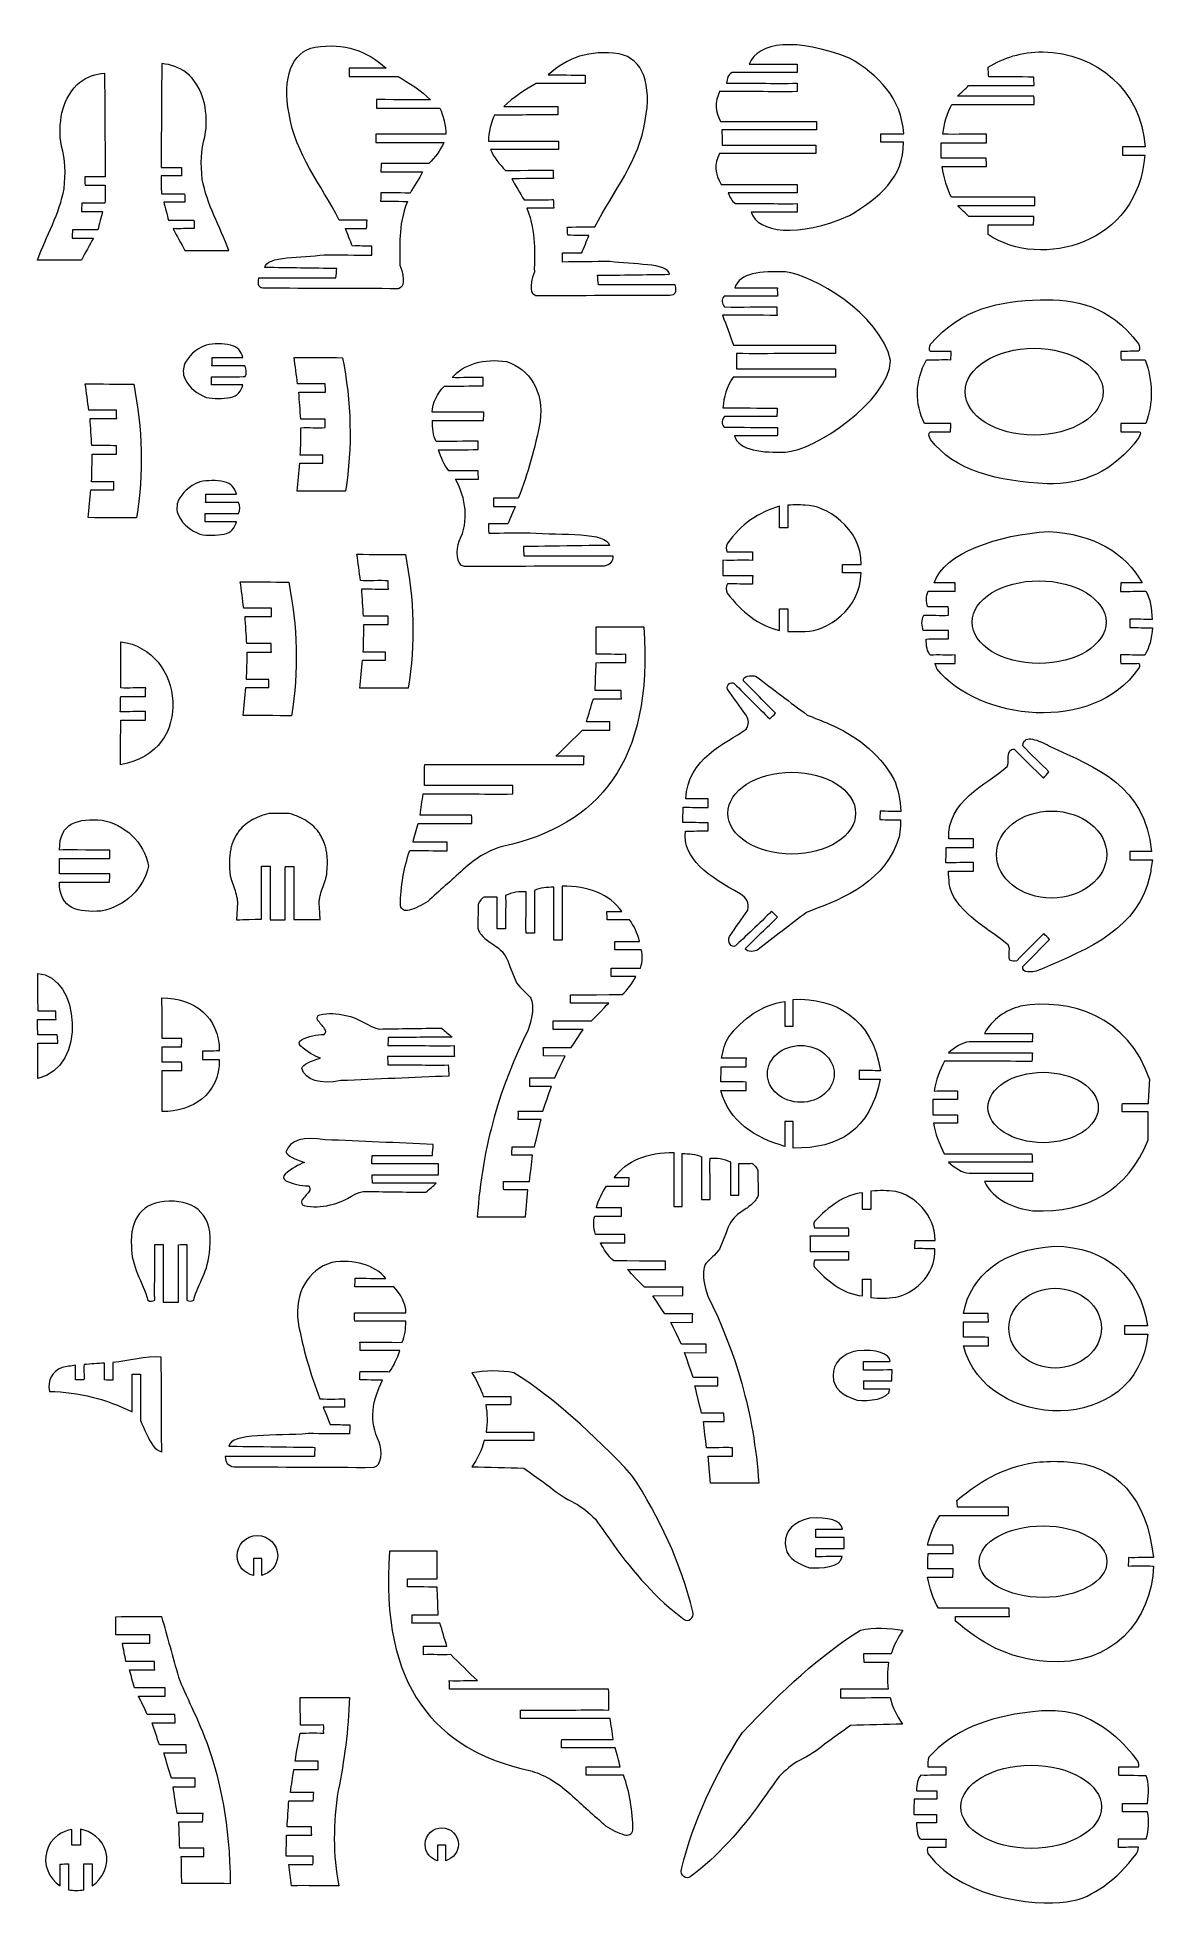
# Model space of a CAD drawing. Header units: millimetres. Extents: x -267 to 130, y -289 to 375.
import ezdxf

# ---------------------------------------------------------------- set-up
doc = ezdxf.new("R2010")
doc.units = ezdxf.units.MM
doc.header["$MEASUREMENT"] = 0
doc.layers.add('Camada 1', color=7, linetype='Continuous')

msp = doc.modelspace()

# ---------------------------------------------------------------- linework, layer by layer
at = {"layer": 'Camada 1', "color": 1, "lineweight": 5}
for points in [[(-184.86, 99.46), (-185.74, 99.22), (-186.6, 98.96), (-187.43, 98.68), (-188.24, 98.38), (-189.03, 98.05), (-189.79, 97.7), (-190.52, 97.32), (-191.23, 96.92), (-191.91, 96.5), (-192.56, 96.05), (-193.18, 95.57), (-193.78, 95.06), (-194.06, 94.8), (-194.34, 94.53), (-194.61, 94.25), (-194.88, 93.96), (-195.13, 93.67), (-195.38, 93.37), (-195.62, 93.07), (-195.85, 92.75), (-196.08, 92.43), (-196.29, 92.1), (-196.5, 91.77), (-196.7, 91.42), (-196.9, 91.07), (-197.08, 90.71), (-197.26, 90.35), (-197.42, 89.97), (-197.58, 89.59), (-197.73, 89.2), (-197.87, 88.8), (-198.01, 88.39), (-198.13, 87.98), (-198.25, 87.55), (-198.35, 87.12), (-198.45, 86.68), (-198.54, 86.23), (-198.62, 85.77), (-198.69, 85.31), (-198.75, 84.83), (-198.8, 84.35), (-198.84, 83.85), (-198.87, 83.35), (-198.9, 82.84), (-198.91, 82.32), (-198.92, 81.8), (-198.91, 81.26), (-198.89, 80.71), (-198.87, 80.15), (-198.83, 79.59), (-198.79, 79.01), (-198.73, 78.43), (-198.71, 78.14), (-198.68, 77.84), (-198.63, 77.54), (-198.58, 77.23), (-198.43, 76.62), (-198.26, 75.99), (-198.06, 75.35), (-197.84, 74.7), (-197.61, 74.05), (-197.38, 73.38), (-197.14, 72.71), (-196.91, 72.03), (-196.7, 71.34), (-196.5, 70.64), (-196.33, 69.94), (-196.2, 69.24), (-196.15, 68.89), (-196.1, 68.53), (-196.07, 68.17), (-196.06, 67.82), (-196.33, 61.7), (-195.2, 61.7), (-194.09, 61.72), (-191.91, 61.8), (-189.72, 61.87), (-188.61, 61.89), (-187.48, 61.89), (-187.48, 61.93), (-187.48, 62), (-187.48, 62.09), (-187.48, 62.2), (-187.48, 62.34), (-187.48, 62.5), (-187.47, 62.67), (-187.47, 62.87), (-187.47, 63.09), (-187.47, 63.32), (-187.47, 63.57), (-187.47, 63.84), (-187.47, 64.12), (-187.47, 64.42), (-187.47, 64.73), (-187.47, 65.06), (-187.47, 65.4), (-187.47, 65.75), (-187.47, 66.11), (-187.47, 66.48), (-187.47, 67.25), (-187.47, 68.05), (-187.47, 68.88), (-187.47, 69.73), (-187.47, 71.44), (-187.47, 73.16), (-187.47, 74), (-187.47, 74.82), (-187.47, 75.61), (-187.47, 76.37), (-187.47, 76.74), (-187.47, 77.09), (-187.47, 77.44), (-187.47, 77.77), (-187.47, 78.09), (-187.47, 78.39), (-187.47, 78.68), (-187.47, 78.96), (-187.47, 79.21), (-187.47, 79.46), (-187.47, 79.68), (-187.47, 79.89), (-187.47, 80.07), (-187.47, 80.24), (-187.47, 80.38), (-187.47, 80.5), (-187.47, 80.61), (-187.47, 80.68), (-187.47, 80.74), (-187.47, 80.76), (-187.46, 80.76), (-187.43, 80.76), (-187.39, 80.76), (-187.33, 80.76), (-187.26, 80.76), (-187.18, 80.76), (-186.99, 80.75), (-186.77, 80.75), (-186.52, 80.74), (-185.99, 80.73), (-185.45, 80.72), (-185.2, 80.72), (-184.97, 80.71), (-184.77, 80.71), (-184.68, 80.71), (-184.61, 80.7), (-184.54, 80.7), (-184.49, 80.7), (-184.45, 80.7), (-184.43, 80.7), (-184.43, 75.92), (-184.44, 71.15), (-184.45, 66.38), (-184.45, 61.6), (-183.81, 61.6), (-183.14, 61.61), (-181.74, 61.6), (-180.35, 61.59), (-179.68, 61.59), (-179.04, 61.6), (-179.04, 62.21), (-179.05, 62.85), (-179.05, 63.52), (-179.05, 64.22), (-179.05, 64.94), (-179.06, 65.67), (-179.06, 66.42), (-179.06, 67.19), (-179.06, 68.74), (-179.06, 70.29), (-179.06, 71.84), (-179.05, 72.59), (-179.05, 73.33), (-179.05, 74.06), (-179.05, 74.76), (-179.04, 75.44), (-179.04, 76.09), (-179.04, 76.71), (-179.04, 77.3), (-179.04, 77.85), (-179.03, 78.11), (-179.03, 78.36), (-179.03, 78.6), (-179.03, 78.83), (-179.03, 79.05), (-179.03, 79.25), (-179.03, 79.44), (-179.03, 79.62), (-179.03, 79.79), (-179.03, 79.94), (-179.03, 80.07), (-179.03, 80.2), (-179.02, 80.3), (-179.02, 80.4), (-179.02, 80.47), (-179.02, 80.53), (-179.02, 80.58), (-179.02, 80.6), (-179.01, 80.6), (-178.98, 80.6), (-178.94, 80.6), (-178.89, 80.6), (-178.82, 80.6), (-178.74, 80.6), (-178.56, 80.6), (-178.34, 80.6), (-178.1, 80.59), (-177.58, 80.59), (-177.04, 80.58), (-176.8, 80.58), (-176.57, 80.58), (-176.37, 80.58), (-176.29, 80.58), (-176.21, 80.58), (-176.15, 80.58), (-176.09, 80.58), (-176.05, 80.58), (-176.03, 80.58), (-176.02, 78.21), (-176.02, 75.85), (-176.04, 71.15), (-176.06, 66.45), (-176.06, 64.09), (-176.05, 61.73), (-175.5, 61.72), (-174.93, 61.72), (-173.76, 61.71), (-172.57, 61.71), (-171.36, 61.71), (-170.16, 61.72), (-168.96, 61.71), (-167.8, 61.71), (-167.23, 61.71), (-166.67, 61.7), (-166.67, 62.17), (-166.68, 62.6), (-166.7, 63), (-166.71, 63.38), (-166.74, 63.74), (-166.76, 64.09), (-166.81, 64.76), (-166.86, 65.43), (-166.88, 65.78), (-166.91, 66.14), (-166.92, 66.52), (-166.94, 66.92), (-166.95, 67.35), (-166.95, 67.82), (-166.95, 68.12), (-166.94, 68.43), (-166.91, 68.75), (-166.86, 69.08), (-166.8, 69.42), (-166.74, 69.76), (-166.65, 70.12), (-166.56, 70.48), (-166.36, 71.21), (-166.12, 71.96), (-165.61, 73.46), (-165.35, 74.2), (-165.1, 74.92), (-164.87, 75.61), (-164.76, 75.95), (-164.66, 76.27), (-164.57, 76.59), (-164.49, 76.89), (-164.42, 77.18), (-164.36, 77.46), (-164.32, 77.73), (-164.29, 77.98), (-164.27, 78.21), (-164.27, 78.43), (-164.22, 78.98), (-164.17, 79.53), (-164.13, 80.06), (-164.1, 80.59), (-164.08, 81.11), (-164.06, 81.63), (-164.06, 82.13), (-164.07, 82.63), (-164.09, 83.12), (-164.11, 83.61), (-164.15, 84.08), (-164.2, 84.55), (-164.25, 85.02), (-164.31, 85.47), (-164.38, 85.92), (-164.47, 86.36), (-164.56, 86.79), (-164.65, 87.22), (-164.76, 87.63), (-164.88, 88.04), (-165, 88.45), (-165.13, 88.85), (-165.28, 89.24), (-165.43, 89.62), (-165.58, 89.99), (-165.75, 90.36), (-165.93, 90.72), (-166.11, 91.08), (-166.3, 91.43), (-166.5, 91.77), (-166.71, 92.1), (-166.92, 92.43), (-167.15, 92.75), (-167.38, 93.06), (-167.61, 93.37), (-167.86, 93.67), (-168.38, 94.25), (-168.92, 94.8), (-169.5, 95.32), (-170.1, 95.82), (-170.73, 96.3), (-171.39, 96.75), (-172.08, 97.17), (-172.79, 97.56), (-173.53, 97.93), (-174.3, 98.28), (-175.09, 98.6), (-175.91, 98.89), (-176.75, 99.17), (-177.62, 99.41), (-184.86, 99.46)], [(-110.76, -43.94), (-110.66, -43.94), (-110.5, -43.94), (-110.3, -43.94), (-110.04, -43.94), (-109.74, -43.94), (-109.39, -43.94), (-109, -43.93), (-108.57, -43.93), (-108.1, -43.93), (-107.6, -43.92), (-106.51, -43.91), (-105.32, -43.91), (-104.05, -43.9), (-102.72, -43.89), (-101.35, -43.89), (-98.6, -43.89), (-97.26, -43.89), (-95.97, -43.9), (-94.75, -43.92), (-93.63, -43.94), (-92.85, -34.29), (-94.96, -34.3), (-97.11, -34.29), (-99.27, -34.28), (-101.38, -34.29), (-101.39, -34.24), (-101.39, -34.13), (-101.4, -33.98), (-101.4, -33.79), (-101.42, -33.32), (-101.43, -32.8), (-101.45, -32.27), (-101.46, -31.81), (-101.47, -31.62), (-101.47, -31.47), (-101.48, -31.37), (-101.48, -31.32), (-101.34, -31.31), (-101.16, -31.31), (-100.71, -31.31), (-100.16, -31.31), (-99.53, -31.31), (-98.84, -31.31), (-98.1, -31.31), (-96.55, -31.31), (-95.03, -31.32), (-94.34, -31.32), (-93.7, -31.32), (-93.15, -31.32), (-92.7, -31.32), (-92.52, -31.32), (-92.37, -31.32), (-92.26, -31.32), (-92.18, -31.32), (-92.05, -30.19), (-91.92, -29.03), (-91.66, -26.65), (-91.39, -24.27), (-91.26, -23.11), (-91.13, -21.99), (-98.49, -21.99), (-98.48, -21.55), (-98.46, -21.17), (-98.44, -20.5), (-98.42, -19.83), (-98.4, -19.45), (-98.39, -19.01), (-98.35, -19.01), (-98.27, -19.01), (-98.17, -19.01), (-98.03, -19.01), (-97.67, -19.01), (-97.22, -19.01), (-96.68, -19.01), (-96.09, -19.01), (-94.78, -19), (-93.43, -19), (-92.78, -19), (-92.16, -19), (-91.61, -19), (-91.13, -19), (-90.74, -19.01), (-90.45, -19.01), (-90.17, -17.85), (-89.88, -16.65), (-89.28, -14.19), (-88.68, -11.73), (-88.39, -10.53), (-88.11, -9.37), (-90.11, -9.36), (-92.15, -9.37), (-94.19, -9.38), (-96.19, -9.37), (-96.19, -9.2), (-96.19, -8.93), (-96.19, -8.58), (-96.18, -8.18), (-96.18, -7.28), (-96.22, -6.39), (-87.5, -6.39), (-86.74, -4.2), (-85.97, -1.96), (-85.19, 0.28), (-84.43, 2.46), (-92.05, 2.46), (-92.05, 2.91), (-92.05, 3.29), (-92.05, 3.95), (-92.05, 4.61), (-92.05, 4.99), (-92.05, 5.44), (-92.01, 5.44), (-91.93, 5.44), (-91.8, 5.44), (-91.64, 5.44), (-91.44, 5.44), (-91.21, 5.44), (-90.65, 5.44), (-90, 5.44), (-89.28, 5.44), (-87.71, 5.44), (-86.14, 5.44), (-85.41, 5.44), (-84.75, 5.44), (-84.18, 5.44), (-83.93, 5.44), (-83.72, 5.44), (-83.55, 5.44), (-83.41, 5.44), (-83.31, 5.44), (-83.26, 5.44), (-82.81, 6.36), (-82.35, 7.33), (-81.41, 9.34), (-80.47, 11.34), (-80.01, 12.31), (-79.56, 13.24), (-87.19, 13.27), (-87.22, 14.04), (-87.25, 14.76), (-87.28, 15.47), (-87.31, 16.24), (-87.24, 16.24), (-87.13, 16.24), (-86.98, 16.24), (-86.78, 16.24), (-86.55, 16.24), (-86.29, 16.24), (-85.67, 16.24), (-84.95, 16.24), (-84.16, 16.24), (-82.44, 16.23), (-80.72, 16.23), (-79.91, 16.23), (-79.17, 16.23), (-78.52, 16.23), (-78.24, 16.23), (-77.99, 16.23), (-77.78, 16.22), (-77.61, 16.22), (-77.47, 16.22), (-77.38, 16.22), (-76.32, 17.83), (-75.25, 19.47), (-74.18, 21.11), (-73.12, 22.72), (-83.77, 22.72), (-83.79, 23.15), (-83.8, 23.53), (-83.81, 24.21), (-83.82, 24.89), (-83.83, 25.27), (-83.84, 25.7), (-80.4, 25.69), (-77, 25.7), (-73.61, 25.71), (-70.16, 25.69), (-69.42, 26.45), (-68.65, 27.24), (-67.11, 28.87), (-65.56, 30.49), (-64.8, 31.28), (-64.05, 32.04), (-77.59, 32.05), (-77.59, 32.5), (-77.59, 32.89), (-77.59, 33.54), (-77.59, 34.2), (-77.59, 34.58), (-77.59, 35.03), (-72.97, 35.02), (-68.41, 35.04), (-63.84, 35.06), (-59.23, 35.05), (-58.54, 35.72), (-57.87, 36.45), (-57.21, 37.25), (-56.57, 38.09), (-55.97, 38.95), (-55.41, 39.83), (-54.9, 40.69), (-54.45, 41.52), (-63.13, 41.52), (-63.13, 41.96), (-63.13, 42.34), (-63.13, 43), (-63.13, 43.67), (-63.13, 44.05), (-63.13, 44.49), (-63.07, 44.49), (-62.96, 44.49), (-62.8, 44.49), (-62.61, 44.49), (-62.38, 44.49), (-62.12, 44.49), (-61.51, 44.49), (-60.8, 44.49), (-60.01, 44.5), (-59.16, 44.5), (-58.28, 44.5), (-56.52, 44.5), (-55.67, 44.5), (-54.89, 44.5), (-54.18, 44.5), (-53.57, 44.5), (-53.31, 44.5), (-53.09, 44.5), (-52.9, 44.5), (-52.75, 44.49), (-52.48, 45.39), (-52.28, 46.29), (-52.16, 47.17), (-52.11, 48.02), (-52.12, 48.84), (-52.19, 49.61), (-52.31, 50.32), (-52.48, 50.97), (-53.1, 50.97), (-53.77, 50.98), (-54.49, 50.98), (-55.23, 50.98), (-56.77, 50.98), (-58.27, 50.98), (-58.98, 50.97), (-59.65, 50.97), (-60.25, 50.97), (-60.78, 50.97), (-61.23, 50.96), (-61.58, 50.96), (-61.81, 50.96), (-61.89, 50.96), (-61.93, 50.96), (-61.93, 51.04), (-61.93, 51.16), (-61.93, 51.31), (-61.93, 51.5), (-61.93, 51.94), (-61.93, 52.44), (-61.92, 52.93), (-61.92, 53.38), (-61.92, 53.57), (-61.92, 53.73), (-61.92, 53.85), (-61.93, 53.94), (-53.08, 53.93), (-53.38, 55), (-53.73, 56.06), (-54.13, 57.12), (-54.57, 58.14), (-55.05, 59.12), (-55.57, 60.04), (-56.12, 60.89), (-56.69, 61.65), (-64.58, 61.65), (-64.59, 62.08), (-64.61, 62.46), (-64.63, 63.14), (-64.66, 63.81), (-64.67, 64.19), (-64.68, 64.62), (-64.06, 64.62), (-63.39, 64.62), (-62.01, 64.62), (-60.63, 64.62), (-59.96, 64.62), (-59.34, 64.62), (-60.18, 65.73), (-61.11, 66.76), (-62.11, 67.72), (-63.18, 68.61), (-64.32, 69.43), (-65.52, 70.17), (-66.79, 70.84), (-68.13, 71.44), (-69.51, 71.97), (-70.96, 72.42), (-72.45, 72.8), (-74, 73.1), (-75.59, 73.33), (-77.22, 73.49), (-78.9, 73.57), (-80.61, 73.58), (-80.57, 68.78), (-80.61, 63.98), (-80.64, 59.18), (-80.6, 54.38), (-81.04, 54.38), (-81.42, 54.38), (-82.09, 54.38), (-82.76, 54.38), (-83.14, 54.38), (-83.58, 54.38), (-83.57, 59.08), (-83.58, 63.8), (-83.59, 68.53), (-83.58, 73.22), (-84.46, 73.23), (-85.35, 73.19), (-86.25, 73.12), (-87.14, 73), (-88.01, 72.85), (-88.87, 72.65), (-89.69, 72.41), (-90.47, 72.13), (-90.47, 56.88), (-93.45, 56.88), (-93.47, 58.69), (-93.47, 60.53), (-93.45, 64.25), (-93.42, 67.97), (-93.43, 69.8), (-93.45, 71.61), (-94.34, 71.64), (-95.24, 71.62), (-96.16, 71.56), (-97.08, 71.45), (-98, 71.27), (-98.92, 71.03), (-99.82, 70.7), (-100.7, 70.29), (-100.68, 67.33), (-100.7, 64.37), (-100.73, 61.42), (-100.7, 58.46), (-101.13, 58.46), (-101.52, 58.46), (-102.19, 58.46), (-102.87, 58.46), (-103.25, 58.46), (-103.68, 58.46), (-103.68, 69.72), (-104.23, 69.73), (-104.8, 69.74), (-106.02, 69.74), (-107.23, 69.74), (-107.8, 69.75), (-108.35, 69.76), (-108.68, 69.54), (-108.99, 69.28), (-109.29, 69.01), (-109.56, 68.7), (-110.04, 68.03), (-110.45, 67.27), (-110.59, 58.72), (-110.52, 58.35), (-110.4, 57.97), (-110.22, 57.59), (-110, 57.21), (-109.74, 56.83), (-109.44, 56.45), (-108.78, 55.71), (-108.05, 55.02), (-107.31, 54.41), (-106.6, 53.88), (-106.28, 53.66), (-105.98, 53.46), (-103.22, 51.62), (-102.59, 51.01), (-101.98, 50.35), (-101.4, 49.63), (-100.86, 48.86), (-100.36, 48.02), (-99.91, 47.11), (-99.5, 46.12), (-99.15, 45.05), (-96.78, 39.27), (-96.2, 38.51), (-95.6, 37.81), (-94.99, 37.16), (-94.38, 36.55), (-93.15, 35.36), (-91.92, 34.14), (-91.73, 33.82), (-91.57, 33.49), (-91.34, 32.79), (-91.21, 32.04), (-91.13, 31.25), (-91.13, 30.19), (-91.18, 29.13), (-91.3, 28.06), (-91.47, 26.98), (-91.7, 25.89), (-91.98, 24.79), (-92.32, 23.69), (-92.71, 22.57), (-94.48, 18.9), (-96.18, 15.17), (-97.81, 11.37), (-99.37, 7.52), (-100.84, 3.6), (-102.23, -0.38), (-103.53, -4.42), (-104.74, -8.54), (-105.86, -12.71), (-106.38, -14.83), (-106.88, -16.96), (-107.35, -19.11), (-107.8, -21.28), (-108.22, -23.46), (-108.61, -25.66), (-108.98, -27.88), (-109.32, -30.12), (-109.63, -32.38), (-109.91, -34.65), (-110.17, -36.95), (-110.39, -39.26), (-110.59, -41.59), (-110.76, -43.94)], [(-10.72, -138.62), (-10.82, -138.62), (-10.97, -138.62), (-11.18, -138.62), (-11.43, -138.62), (-11.74, -138.62), (-12.09, -138.61), (-12.48, -138.61), (-12.91, -138.61), (-13.37, -138.6), (-13.87, -138.6), (-14.96, -138.59), (-16.15, -138.58), (-17.43, -138.57), (-18.75, -138.57), (-20.12, -138.56), (-22.87, -138.56), (-24.21, -138.57), (-25.51, -138.58), (-26.72, -138.6), (-27.85, -138.62), (-28.63, -128.97), (-26.52, -128.98), (-24.36, -128.97), (-22.2, -128.96), (-20.09, -128.97), (-20.09, -128.91), (-20.08, -128.81), (-20.08, -128.65), (-20.07, -128.46), (-20.06, -128), (-20.04, -127.47), (-20.03, -126.95), (-20.01, -126.49), (-20.01, -126.3), (-20, -126.15), (-20, -126.04), (-19.99, -125.99), (-20.14, -125.99), (-20.32, -125.99), (-20.76, -125.99), (-21.31, -125.98), (-21.94, -125.98), (-22.64, -125.98), (-23.38, -125.98), (-24.93, -125.99), (-26.44, -125.99), (-27.14, -125.99), (-27.77, -125.99), (-28.32, -126), (-28.77, -126), (-28.95, -125.99), (-29.1, -125.99), (-29.21, -125.99), (-29.29, -125.99), (-29.42, -124.87), (-29.56, -123.71), (-29.82, -121.33), (-30.08, -118.95), (-30.21, -117.79), (-30.34, -116.66), (-22.98, -116.66), (-23, -116.22), (-23.01, -115.84), (-23.03, -115.17), (-23.06, -114.51), (-23.07, -114.13), (-23.09, -113.68), (-23.13, -113.69), (-23.2, -113.69), (-23.31, -113.69), (-23.45, -113.69), (-23.8, -113.69), (-24.26, -113.68), (-24.79, -113.68), (-25.39, -113.68), (-26.69, -113.68), (-28.05, -113.68), (-28.7, -113.67), (-29.31, -113.68), (-29.86, -113.68), (-30.35, -113.68), (-30.74, -113.68), (-31.02, -113.69), (-31.31, -112.53), (-31.6, -111.33), (-32.19, -108.87), (-32.79, -106.4), (-33.08, -105.2), (-33.37, -104.05), (-31.36, -104.03), (-29.33, -104.05), (-27.29, -104.06), (-25.28, -104.05), (-25.28, -103.87), (-25.28, -103.6), (-25.29, -103.26), (-25.29, -102.85), (-25.29, -101.95), (-25.25, -101.07), (-33.97, -101.06), (-34.73, -98.88), (-35.51, -96.64), (-36.28, -94.4), (-37.05, -92.21), (-29.42, -92.22), (-29.42, -91.77), (-29.42, -91.38), (-29.42, -90.72), (-29.42, -90.07), (-29.42, -89.68), (-29.42, -89.23), (-29.46, -89.23), (-29.55, -89.23), (-29.67, -89.23), (-29.83, -89.23), (-30.03, -89.23), (-30.27, -89.23), (-30.82, -89.23), (-31.47, -89.23), (-32.19, -89.23), (-33.76, -89.23), (-35.34, -89.23), (-36.07, -89.23), (-36.73, -89.24), (-37.3, -89.24), (-37.54, -89.24), (-37.75, -89.24), (-37.93, -89.24), (-38.06, -89.24), (-38.16, -89.24), (-38.21, -89.24), (-38.66, -88.31), (-39.12, -87.34), (-40.06, -85.34), (-41, -83.33), (-41.46, -82.36), (-41.91, -81.44), (-34.29, -81.41), (-34.26, -80.63), (-34.23, -79.92), (-34.2, -79.21), (-34.17, -78.43), (-34.23, -78.43), (-34.34, -78.43), (-34.5, -78.43), (-34.69, -78.43), (-34.92, -78.43), (-35.19, -78.44), (-35.81, -78.44), (-36.52, -78.44), (-37.32, -78.44), (-39.03, -78.44), (-40.76, -78.44), (-41.57, -78.45), (-42.3, -78.45), (-42.95, -78.45), (-43.23, -78.45), (-43.48, -78.45), (-43.69, -78.45), (-43.87, -78.45), (-44, -78.45), (-44.09, -78.45), (-45.15, -76.85), (-46.22, -75.2), (-47.3, -73.56), (-48.36, -71.96), (-37.7, -71.95), (-37.69, -71.52), (-37.68, -71.14), (-37.67, -70.46), (-37.66, -69.79), (-37.65, -69.41), (-37.63, -68.98), (-41.08, -68.99), (-44.47, -68.98), (-47.87, -68.97), (-51.31, -68.98), (-52.06, -68.22), (-52.82, -67.44), (-54.37, -65.81), (-55.91, -64.18), (-56.68, -63.4), (-57.42, -62.64), (-43.88, -62.62), (-43.88, -62.17), (-43.88, -61.79), (-43.88, -61.13), (-43.88, -60.48), (-43.88, -60.1), (-43.88, -59.64), (-48.5, -59.65), (-53.07, -59.63), (-57.63, -59.61), (-62.25, -59.62), (-62.93, -58.96), (-63.6, -58.22), (-64.27, -57.42), (-64.9, -56.58), (-65.51, -55.72), (-66.07, -54.85), (-66.58, -53.99), (-67.02, -53.16), (-58.34, -53.16), (-58.34, -52.72), (-58.34, -52.34), (-58.34, -51.67), (-58.34, -51), (-58.34, -50.62), (-58.34, -50.18), (-58.41, -50.18), (-58.52, -50.18), (-58.67, -50.18), (-58.86, -50.18), (-59.09, -50.18), (-59.35, -50.18), (-59.96, -50.18), (-60.67, -50.18), (-61.46, -50.18), (-62.31, -50.18), (-63.19, -50.18), (-64.96, -50.17), (-65.8, -50.17), (-66.59, -50.17), (-67.3, -50.17), (-67.9, -50.18), (-68.16, -50.18), (-68.39, -50.18), (-68.58, -50.18), (-68.73, -50.18), (-69, -49.28), (-69.19, -48.39), (-69.31, -47.51), (-69.36, -46.65), (-69.35, -45.83), (-69.28, -45.06), (-69.16, -44.35), (-68.99, -43.71), (-68.37, -43.7), (-67.7, -43.7), (-66.99, -43.69), (-66.24, -43.69), (-64.7, -43.69), (-63.2, -43.7), (-62.49, -43.7), (-61.83, -43.7), (-61.23, -43.71), (-60.69, -43.71), (-60.25, -43.71), (-59.9, -43.71), (-59.66, -43.72), (-59.59, -43.72), (-59.55, -43.72), (-59.54, -43.64), (-59.54, -43.52), (-59.54, -43.36), (-59.54, -43.17), (-59.55, -42.73), (-59.55, -42.24), (-59.55, -41.75), (-59.55, -41.3), (-59.55, -41.11), (-59.55, -40.95), (-59.55, -40.82), (-59.55, -40.74), (-68.39, -40.74), (-68.1, -39.68), (-67.75, -38.61), (-67.35, -37.56), (-66.9, -36.54), (-66.42, -35.56), (-65.91, -34.63), (-65.36, -33.78), (-64.78, -33.02), (-56.9, -33.03), (-56.88, -32.6), (-56.87, -32.22), (-56.84, -31.54), (-56.82, -30.86), (-56.81, -30.48), (-56.79, -30.05), (-57.42, -30.05), (-58.08, -30.05), (-59.46, -30.05), (-60.85, -30.05), (-61.51, -30.05), (-62.14, -30.05), (-61.29, -28.95), (-60.37, -27.92), (-59.37, -26.95), (-58.3, -26.07), (-57.16, -25.25), (-55.95, -24.5), (-54.68, -23.83), (-53.35, -23.23), (-51.96, -22.71), (-50.52, -22.25), (-49.02, -21.88), (-47.48, -21.57), (-45.88, -21.34), (-44.25, -21.19), (-42.57, -21.11), (-40.86, -21.1), (-40.9, -25.9), (-40.87, -30.7), (-40.84, -35.49), (-40.88, -40.29), (-40.43, -40.29), (-40.05, -40.29), (-39.39, -40.29), (-38.72, -40.29), (-38.34, -40.29), (-37.9, -40.29), (-37.91, -35.6), (-37.89, -30.87), (-37.88, -26.15), (-37.89, -21.46), (-37.01, -21.45), (-36.12, -21.48), (-35.23, -21.56), (-34.34, -21.67), (-33.46, -21.83), (-32.61, -22.03), (-31.78, -22.27), (-31, -22.55), (-31, -37.79), (-28.02, -37.79), (-28, -35.99), (-28, -34.15), (-28.02, -30.43), (-28.05, -26.71), (-28.05, -24.87), (-28.02, -23.06), (-27.14, -23.04), (-26.23, -23.05), (-25.32, -23.11), (-24.39, -23.23), (-23.47, -23.4), (-22.56, -23.65), (-21.65, -23.98), (-20.77, -24.39), (-20.79, -27.34), (-20.77, -30.3), (-20.74, -33.26), (-20.77, -36.22), (-20.34, -36.22), (-19.96, -36.22), (-19.28, -36.22), (-18.6, -36.22), (-18.22, -36.22), (-17.79, -36.22), (-17.79, -24.96), (-17.25, -24.94), (-16.67, -24.94), (-15.46, -24.93), (-14.25, -24.93), (-13.67, -24.92), (-13.12, -24.91), (-12.79, -25.14), (-12.48, -25.39), (-12.19, -25.67), (-11.92, -25.97), (-11.43, -26.65), (-11.02, -27.41), (-10.89, -35.95), (-10.96, -36.32), (-11.08, -36.7), (-11.25, -37.08), (-11.48, -37.47), (-11.74, -37.85), (-12.03, -38.23), (-12.7, -38.96), (-13.43, -39.65), (-14.17, -40.27), (-14.87, -40.8), (-15.19, -41.02), (-15.49, -41.21), (-18.25, -43.05), (-18.89, -43.67), (-19.5, -44.33), (-20.07, -45.04), (-20.61, -45.82), (-21.11, -46.66), (-21.57, -47.57), (-21.97, -48.55), (-22.33, -49.62), (-24.69, -55.41), (-25.28, -56.17), (-25.88, -56.86), (-26.48, -57.51), (-27.1, -58.13), (-28.33, -59.31), (-29.56, -60.53), (-29.75, -60.85), (-29.9, -61.19), (-30.13, -61.89), (-30.27, -62.64), (-30.34, -63.43), (-30.35, -64.48), (-30.29, -65.54), (-30.17, -66.62), (-30, -67.7), (-29.77, -68.79), (-29.49, -69.88), (-29.15, -70.99), (-28.77, -72.1), (-26.99, -75.78), (-25.29, -79.51), (-23.66, -83.3), (-22.11, -87.16), (-20.63, -91.07), (-19.24, -95.05), (-17.94, -99.1), (-16.73, -103.21), (-15.62, -107.39), (-15.09, -109.5), (-14.6, -111.64), (-14.12, -113.78), (-13.68, -115.95), (-13.26, -118.14), (-12.86, -120.34), (-12.5, -122.56), (-12.16, -124.8), (-11.84, -127.05), (-11.56, -129.33), (-11.31, -131.62), (-11.08, -133.94), (-10.88, -136.27), (-10.72, -138.62)]]:
    msp.add_lwpolyline(points, close=True, dxfattribs=at)
for centre, major_axis, ratio in [((87.2, 249.37), (24.53, 0), 0.629166), ((88.96, 167.47), (23.83, 0), 0.616437), ((1.05, 99.55), (22.7, 0), 0.640927), ((93.41, 84.85), (19.59, 0), 0.789351), ((4.24, 6.89), (11.88, 0), 0.849559), ((90.41, -5.06), (19.61, 0), 0.638057), ((94.67, -83.51), (16.46, 0), 0.862271), ((90.41, -166.5), (22.7, 0), 0.560309), ((86.16, -253.67), (25.01, 0), 0.590553)]:
    msp.add_ellipse(centre, major_axis=major_axis, ratio=ratio, dxfattribs=at)
for points, knots in [([(-168.41, 371.87), (-176.93, 370.27), (-180.1, 360.8), (-177.7, 348.21), (-177.7, 348.21), (-175.56, 333.9), (-166.33, 323.12), (-159.83, 310.4), (-159.83, 310.4), (-159.23, 310.39), (-150.47, 310.34), (-149.96, 310.34), (-149.96, 310.34), (-150.02, 309.11), (-150.07, 308.65), (-150.13, 307.42), (-150.13, 307.42), (-152.58, 307.36), (-157.5, 307.34), (-157.67, 307.34), (-157.67, 307.34), (-156.85, 305.64), (-155.96, 302.86), (-155.14, 301.17), (-155.14, 301.17), (-152.87, 301.23), (-150.54, 301.11), (-148.26, 301.17), (-148.26, 301.17), (-148.26, 300.06), (-148.26, 299.02), (-148.26, 297.91), (-148.26, 297.91), (-153.92, 297.97), (-159.59, 298.02), (-165.26, 298.08), (-165.26, 298.08), (-172.96, 296.84), (-185.91, 297.74), (-186.29, 293.53), (-186.29, 293.53), (-177.76, 293.41), (-169.23, 293.29), (-160.7, 293.17), (-160.7, 293.17), (-160.82, 292.06), (-160.94, 290.95), (-161.05, 289.84), (-161.05, 289.84), (-170.17, 289.84), (-179.28, 289.84), (-188.39, 289.84), (-188.39, 289.84), (-189.07, 287.09), (-188.2, 286.12), (-186.47, 286.16), (-186.47, 286.16), (-170.58, 286.11), (-154.68, 286.05), (-138.79, 285.99), (-138.79, 285.99), (-136.96, 286.62), (-136.31, 288.81), (-138.27, 294.4), (-138.27, 294.4), (-138.19, 301.23), (-139.13, 307.85), (-135.64, 317.03), (-135.64, 317.03), (-136.13, 317.05), (-144.91, 317.09), (-145.2, 317.1), (-145.2, 317.1), (-145.08, 318.27), (-145.04, 319.77), (-145.02, 320.08), (-145.02, 320.08), (-144.45, 320.07), (-135.28, 320.01), (-134.61, 320), (-134.61, 320), (-133.38, 322.22), (-131.44, 325.28), (-130.22, 327.5), (-130.22, 327.5), (-131.25, 327.53), (-144.6, 327.58), (-145.06, 327.59), (-145.06, 327.59), (-145, 328.87), (-144.99, 329.26), (-144.93, 330.54), (-144.93, 330.54), (-143, 330.51), (-128.74, 330.47), (-128.06, 330.46), (-128.06, 330.46), (-125.8, 332.63), (-123.87, 335.19), (-122.63, 337.92), (-122.63, 337.92), (-130.4, 337.92), (-139.09, 337.93), (-146.86, 337.93), (-146.86, 337.93), (-146.86, 339.04), (-146.86, 339.81), (-146.86, 340.92), (-146.86, 340.92), (-144.12, 340.91), (-125.3, 340.93), (-121.95, 340.91), (-121.95, 340.91), (-121.83, 343.78), (-123.01, 347.73), (-124.05, 350.15), (-124.05, 350.15), (-131.94, 350.1), (-138.73, 350.24), (-146.61, 350.18), (-146.61, 350.18), (-146.6, 350.46), (-146.64, 353.05), (-146.63, 353.21), (-146.63, 353.21), (-146.16, 353.21), (-128.2, 353.13), (-127.42, 353.14), (-127.42, 353.14), (-130.66, 356.43), (-135.26, 359.27), (-138.94, 361.4), (-138.94, 361.4), (-144.78, 361.4), (-150.48, 361.4), (-156.32, 361.4), (-156.32, 361.4), (-156.32, 362.51), (-156.32, 363.27), (-156.32, 364.38), (-156.32, 364.38), (-151.94, 364.38), (-147.58, 364.38), (-143.19, 364.38), (-143.19, 364.38), (-149.89, 370.62), (-157.92, 373.38), (-168.41, 371.87)], [0, 0, 0, 0, 0.027027, 0.027027, 0.027027, 0.027027, 0.054054, 0.054054, 0.054054, 0.054054, 0.081081, 0.081081, 0.081081, 0.081081, 0.108108, 0.108108, 0.108108, 0.108108, 0.135135, 0.135135, 0.135135, 0.135135, 0.162162, 0.162162, 0.162162, 0.162162, 0.189189, 0.189189, 0.189189, 0.189189, 0.216216, 0.216216, 0.216216, 0.216216, 0.243243, 0.243243, 0.243243, 0.243243, 0.27027, 0.27027, 0.27027, 0.27027, 0.297297, 0.297297, 0.297297, 0.297297, 0.324324, 0.324324, 0.324324, 0.324324, 0.351351, 0.351351, 0.351351, 0.351351, 0.378378, 0.378378, 0.378378, 0.378378, 0.405405, 0.405405, 0.405405, 0.405405, 0.432432, 0.432432, 0.432432, 0.432432, 0.459459, 0.459459, 0.459459, 0.459459, 0.486486, 0.486486, 0.486486, 0.486486, 0.513514, 0.513514, 0.513514, 0.513514, 0.540541, 0.540541, 0.540541, 0.540541, 0.567568, 0.567568, 0.567568, 0.567568, 0.594595, 0.594595, 0.594595, 0.594595, 0.621622, 0.621622, 0.621622, 0.621622, 0.648649, 0.648649, 0.648649, 0.648649, 0.675676, 0.675676, 0.675676, 0.675676, 0.702703, 0.702703, 0.702703, 0.702703, 0.72973, 0.72973, 0.72973, 0.72973, 0.756757, 0.756757, 0.756757, 0.756757, 0.783784, 0.783784, 0.783784, 0.783784, 0.810811, 0.810811, 0.810811, 0.810811, 0.837838, 0.837838, 0.837838, 0.837838, 0.864865, 0.864865, 0.864865, 0.864865, 0.891892, 0.891892, 0.891892, 0.891892, 0.918919, 0.918919, 0.918919, 0.918919, 0.945946, 0.945946, 0.945946, 0.945946, 0.972973, 0.972973, 0.972973, 0.972973, 1, 1, 1, 1]), ([(21.59, 312.02), (3.13, 303.92), (-11.02, 305.87), (-13.45, 313.24), (-13.45, 313.24), (-8.05, 313.13), (-2.46, 313.34), (2.93, 313.23), (2.93, 313.23), (2.93, 314.43), (2.93, 315.03), (2.93, 316.23), (2.93, 316.23), (-4.34, 316.19), (-11.74, 316.28), (-19.01, 316.24), (-19.01, 316.24), (-20.4, 317.15), (-20.92, 318.53), (-21.55, 320.11), (-21.55, 320.11), (-13.46, 320.16), (-5.19, 320.07), (2.9, 320.12), (2.9, 320.12), (2.95, 321.17), (2.88, 322.01), (2.92, 323.06), (2.92, 323.06), (-6.13, 323.11), (-15.04, 323.01), (-24.09, 323.06), (-24.09, 323.06), (-26.29, 326.62), (-26.62, 330.39), (-24.6, 334.05), (-24.6, 334.05), (-13.22, 333.95), (-1.73, 334.13), (9.65, 334.03), (9.65, 334.03), (9.65, 335.27), (9.65, 335.79), (9.65, 337.02), (9.65, 337.02), (-1.46, 337.02), (-12.6, 337.04), (-23.71, 337.04), (-23.71, 337.04), (-23.75, 338.69), (-23.76, 340.8), (-23.81, 342.45), (-23.81, 342.45), (-12.61, 342.45), (-1.41, 342.45), (9.79, 342.45), (9.79, 342.45), (9.79, 343.5), (9.79, 344.4), (9.79, 345.46), (9.79, 345.46), (-1.59, 345.46), (-12.92, 345.47), (-24.3, 345.47), (-24.3, 345.47), (-26.25, 348.86), (-26.36, 352.41), (-24.62, 356.06), (-24.62, 356.06), (-15.48, 356.15), (-6.21, 355.95), (2.93, 356.05), (2.93, 356.05), (2.93, 357.33), (2.93, 357.74), (2.93, 359.02), (2.93, 359.02), (-5.34, 358.92), (-13.91, 359.1), (-22.18, 359.01), (-22.18, 359.01), (-21.94, 360.83), (-21.66, 361.9), (-20.2, 362.86), (-20.2, 362.86), (-12.97, 362.91), (-4.3, 362.82), (2.93, 362.86), (2.93, 362.86), (2.93, 363.91), (2.93, 364.8), (2.93, 365.85), (2.93, 365.85), (-2.56, 365.85), (-8.61, 365.86), (-14.1, 365.86), (-14.1, 365.86), (-10.87, 373.81), (2.57, 375.34), (21.59, 367.98), (21.59, 367.98), (31.79, 361.94), (40.03, 353.8), (40.87, 341.03), (40.87, 341.03), (38.21, 341.07), (35.32, 340.97), (32.67, 341.01), (32.67, 341.01), (32.66, 340.85), (32.66, 338.32), (32.65, 338.03), (32.65, 338.03), (35.34, 338.03), (38.09, 338.06), (40.79, 338.06), (40.79, 338.06), (40.86, 325.43), (32.13, 318.4), (21.59, 312.02)], [0, 0, 0, 0, 0.033333, 0.033333, 0.033333, 0.033333, 0.066667, 0.066667, 0.066667, 0.066667, 0.1, 0.1, 0.1, 0.1, 0.133333, 0.133333, 0.133333, 0.133333, 0.166667, 0.166667, 0.166667, 0.166667, 0.2, 0.2, 0.2, 0.2, 0.233333, 0.233333, 0.233333, 0.233333, 0.266667, 0.266667, 0.266667, 0.266667, 0.3, 0.3, 0.3, 0.3, 0.333333, 0.333333, 0.333333, 0.333333, 0.366667, 0.366667, 0.366667, 0.366667, 0.4, 0.4, 0.4, 0.4, 0.433333, 0.433333, 0.433333, 0.433333, 0.466667, 0.466667, 0.466667, 0.466667, 0.5, 0.5, 0.5, 0.5, 0.533333, 0.533333, 0.533333, 0.533333, 0.566667, 0.566667, 0.566667, 0.566667, 0.6, 0.6, 0.6, 0.6, 0.633333, 0.633333, 0.633333, 0.633333, 0.666667, 0.666667, 0.666667, 0.666667, 0.7, 0.7, 0.7, 0.7, 0.733333, 0.733333, 0.733333, 0.733333, 0.766667, 0.766667, 0.766667, 0.766667, 0.8, 0.8, 0.8, 0.8, 0.833333, 0.833333, 0.833333, 0.833333, 0.866667, 0.866667, 0.866667, 0.866667, 0.9, 0.9, 0.9, 0.9, 0.933333, 0.933333, 0.933333, 0.933333, 0.966667, 0.966667, 0.966667, 0.966667, 1, 1, 1, 1]), ([(-222.95, 366.01), (-216.63, 365.34), (-210.62, 362.42), (-207.79, 351.89), (-207.79, 351.89), (-207.16, 348.22), (-206.71, 344.28), (-207.64, 340.03), (-207.64, 340.03), (-209.03, 335.15), (-209.18, 330.52), (-208.54, 324.86), (-208.54, 324.86), (-206.99, 316.12), (-202.24, 308.06), (-199.07, 299.53), (-199.07, 299.53), (-204.24, 299.51), (-209.54, 299.53), (-214.71, 299.52), (-214.71, 299.52), (-216.05, 302.06), (-217.62, 304.8), (-218.96, 307.34), (-218.96, 307.34), (-216.58, 307.33), (-213.83, 307.35), (-211.45, 307.34), (-211.45, 307.34), (-211.48, 308.68), (-211.48, 308.98), (-211.51, 310.31), (-211.51, 310.31), (-214.59, 310.33), (-217.49, 310.3), (-220.57, 310.31), (-220.57, 310.31), (-221.05, 312.11), (-221.76, 315.01), (-222.24, 316.81), (-222.24, 316.81), (-221.9, 316.81), (-214.86, 316.78), (-214.72, 316.78), (-214.72, 316.78), (-214.77, 317.92), (-214.79, 318.64), (-214.85, 319.78), (-214.85, 319.78), (-215.47, 319.76), (-222.75, 319.76), (-223.1, 319.76), (-223.1, 319.76), (-223.12, 321.9), (-223.13, 323.99), (-223.14, 326.12), (-223.14, 326.12), (-220.76, 326.14), (-218.38, 326.16), (-215.99, 326.17), (-215.99, 326.17), (-215.96, 327.19), (-215.94, 328.11), (-215.9, 329.13), (-215.9, 329.13), (-216.48, 329.14), (-223, 329.13), (-223.2, 329.14), (-223.2, 329.14), (-223.12, 341.33), (-223.03, 353.81), (-222.95, 366.01)], [0, 0, 0, 0, 0.055556, 0.055556, 0.055556, 0.055556, 0.111111, 0.111111, 0.111111, 0.111111, 0.166667, 0.166667, 0.166667, 0.166667, 0.222222, 0.222222, 0.222222, 0.222222, 0.277778, 0.277778, 0.277778, 0.277778, 0.333333, 0.333333, 0.333333, 0.333333, 0.388889, 0.388889, 0.388889, 0.388889, 0.444444, 0.444444, 0.444444, 0.444444, 0.5, 0.5, 0.5, 0.5, 0.555556, 0.555556, 0.555556, 0.555556, 0.611111, 0.611111, 0.611111, 0.611111, 0.666667, 0.666667, 0.666667, 0.666667, 0.722222, 0.722222, 0.722222, 0.722222, 0.777778, 0.777778, 0.777778, 0.777778, 0.833333, 0.833333, 0.833333, 0.833333, 0.888889, 0.888889, 0.888889, 0.888889, 0.944444, 0.944444, 0.944444, 0.944444, 1, 1, 1, 1]), ([(-60.35, 369.45), (-51.83, 367.85), (-48.66, 358.38), (-51.06, 345.79), (-51.06, 345.79), (-53.2, 331.48), (-62.43, 320.7), (-68.93, 307.99), (-68.93, 307.99), (-69.53, 307.98), (-78.29, 307.92), (-78.8, 307.92), (-78.8, 307.92), (-78.74, 306.69), (-78.69, 306.23), (-78.63, 305), (-78.63, 305), (-76.18, 304.94), (-71.26, 304.92), (-71.09, 304.92), (-71.09, 304.92), (-71.91, 303.22), (-72.8, 300.44), (-73.62, 298.75), (-73.62, 298.75), (-75.89, 298.81), (-78.22, 298.69), (-80.5, 298.75), (-80.5, 298.75), (-80.5, 297.64), (-80.5, 296.6), (-80.5, 295.49), (-80.5, 295.49), (-74.84, 295.55), (-69.17, 295.61), (-63.5, 295.66), (-63.5, 295.66), (-55.8, 294.42), (-42.85, 295.32), (-42.47, 291.11), (-42.47, 291.11), (-51, 290.99), (-59.53, 290.87), (-68.06, 290.76), (-68.06, 290.76), (-67.94, 289.65), (-67.82, 288.54), (-67.71, 287.43), (-67.71, 287.43), (-58.59, 287.43), (-49.48, 287.43), (-40.37, 287.43), (-40.37, 287.43), (-39.69, 284.67), (-40.56, 283.7), (-42.29, 283.75), (-42.29, 283.75), (-58.18, 283.69), (-74.08, 283.63), (-89.97, 283.57), (-89.97, 283.57), (-91.8, 284.2), (-92.45, 286.39), (-90.49, 291.98), (-90.49, 291.98), (-90.57, 298.81), (-89.63, 305.43), (-93.12, 314.61), (-93.12, 314.61), (-92.63, 314.63), (-83.85, 314.67), (-83.56, 314.68), (-83.56, 314.68), (-83.68, 315.85), (-83.72, 317.35), (-83.74, 317.66), (-83.74, 317.66), (-84.31, 317.65), (-93.48, 317.59), (-94.15, 317.59), (-94.15, 317.59), (-95.38, 319.81), (-97.32, 322.87), (-98.54, 325.09), (-98.54, 325.09), (-97.51, 325.11), (-84.16, 325.16), (-83.7, 325.17), (-83.7, 325.17), (-83.76, 326.46), (-83.77, 326.84), (-83.83, 328.12), (-83.83, 328.12), (-85.76, 328.09), (-100.02, 328.06), (-100.7, 328.04), (-100.7, 328.04), (-102.96, 330.21), (-104.89, 332.77), (-106.13, 335.5), (-106.13, 335.5), (-98.36, 335.5), (-89.67, 335.51), (-81.9, 335.51), (-81.9, 335.51), (-81.9, 336.62), (-81.9, 337.39), (-81.9, 338.5), (-81.9, 338.5), (-84.64, 338.49), (-103.46, 338.51), (-106.81, 338.49), (-106.81, 338.49), (-106.93, 341.36), (-105.75, 345.31), (-104.71, 347.74), (-104.71, 347.74), (-96.82, 347.68), (-90.03, 347.82), (-82.15, 347.76), (-82.15, 347.76), (-82.16, 348.04), (-82.12, 350.64), (-82.13, 350.79), (-82.13, 350.79), (-82.6, 350.8), (-100.56, 350.72), (-101.34, 350.72), (-101.34, 350.72), (-98.1, 354.01), (-93.5, 356.85), (-89.82, 358.98), (-89.82, 358.98), (-83.98, 358.98), (-78.28, 358.99), (-72.44, 358.99), (-72.44, 358.99), (-72.44, 360.1), (-72.44, 360.85), (-72.44, 361.96), (-72.44, 361.96), (-76.82, 361.96), (-81.18, 361.97), (-85.57, 361.97), (-85.57, 361.97), (-78.87, 368.2), (-70.84, 370.96), (-60.35, 369.45)], [0, 0, 0, 0, 0.027027, 0.027027, 0.027027, 0.027027, 0.054054, 0.054054, 0.054054, 0.054054, 0.081081, 0.081081, 0.081081, 0.081081, 0.108108, 0.108108, 0.108108, 0.108108, 0.135135, 0.135135, 0.135135, 0.135135, 0.162162, 0.162162, 0.162162, 0.162162, 0.189189, 0.189189, 0.189189, 0.189189, 0.216216, 0.216216, 0.216216, 0.216216, 0.243243, 0.243243, 0.243243, 0.243243, 0.27027, 0.27027, 0.27027, 0.27027, 0.297297, 0.297297, 0.297297, 0.297297, 0.324324, 0.324324, 0.324324, 0.324324, 0.351351, 0.351351, 0.351351, 0.351351, 0.378378, 0.378378, 0.378378, 0.378378, 0.405405, 0.405405, 0.405405, 0.405405, 0.432432, 0.432432, 0.432432, 0.432432, 0.459459, 0.459459, 0.459459, 0.459459, 0.486486, 0.486486, 0.486486, 0.486486, 0.513514, 0.513514, 0.513514, 0.513514, 0.540541, 0.540541, 0.540541, 0.540541, 0.567568, 0.567568, 0.567568, 0.567568, 0.594595, 0.594595, 0.594595, 0.594595, 0.621622, 0.621622, 0.621622, 0.621622, 0.648649, 0.648649, 0.648649, 0.648649, 0.675676, 0.675676, 0.675676, 0.675676, 0.702703, 0.702703, 0.702703, 0.702703, 0.72973, 0.72973, 0.72973, 0.72973, 0.756757, 0.756757, 0.756757, 0.756757, 0.783784, 0.783784, 0.783784, 0.783784, 0.810811, 0.810811, 0.810811, 0.810811, 0.837838, 0.837838, 0.837838, 0.837838, 0.864865, 0.864865, 0.864865, 0.864865, 0.891892, 0.891892, 0.891892, 0.891892, 0.918919, 0.918919, 0.918919, 0.918919, 0.945946, 0.945946, 0.945946, 0.945946, 0.972973, 0.972973, 0.972973, 0.972973, 1, 1, 1, 1]), ([(90.3, 370.19), (82.71, 370.18), (76.36, 368.13), (70.86, 364.69), (70.86, 364.69), (70.93, 363.95), (71, 362.03), (71.07, 361.29), (71.07, 361.29), (76.39, 361.29), (81.76, 361.25), (87.08, 361.25), (87.08, 361.25), (87.14, 360.2), (87.15, 359.33), (87.21, 358.28), (87.21, 358.28), (79.55, 358.32), (71.59, 358.22), (63.93, 358.26), (63.93, 358.26), (62.82, 356.97), (61.13, 355.72), (60.02, 354.43), (60.02, 354.43), (68.72, 354.37), (78.45, 354.48), (87.16, 354.43), (87.16, 354.43), (87.22, 353.01), (87.13, 352.89), (87.2, 351.46), (87.2, 351.46), (77.58, 351.63), (67.58, 351.32), (57.96, 351.49), (57.96, 351.49), (56.09, 348.17), (55.31, 344.72), (54.7, 340.89), (54.7, 340.89), (59.95, 340.83), (65.08, 340.94), (70.33, 340.88), (70.33, 340.88), (70.33, 339.77), (70.33, 338.98), (70.33, 337.87), (70.33, 337.87), (69.78, 337.88), (59.55, 337.79), (54.16, 337.87), (54.16, 337.87), (54.16, 336.18), (54.15, 334.14), (54.14, 332.45), (54.14, 332.45), (54.75, 332.45), (69.43, 332.42), (70.16, 332.43), (70.16, 332.43), (70.23, 331.07), (70.24, 330.82), (70.3, 329.46), (70.3, 329.46), (65.07, 329.4), (59.76, 329.52), (54.53, 329.46), (54.53, 329.46), (55.2, 325.31), (56.23, 321.43), (57.87, 318.48), (57.87, 318.48), (67.56, 318.47), (77.71, 318.51), (87.4, 318.5), (87.4, 318.5), (87.4, 317.45), (87.4, 316.59), (87.4, 315.54), (87.4, 315.54), (78.42, 315.47), (69.09, 315.6), (60.11, 315.53), (60.11, 315.53), (61.33, 314.08), (62.7, 313), (64, 311.65), (64, 311.65), (71.64, 311.75), (79.41, 311.55), (87.05, 311.65), (87.05, 311.65), (87.06, 310.55), (87.03, 309.77), (87.04, 308.67), (87.04, 308.67), (86.2, 308.68), (71.57, 308.66), (70.91, 308.67), (70.91, 308.67), (70.88, 307.81), (70.87, 306.07), (70.83, 305.21), (70.83, 305.21), (89.81, 292.67), (124.35, 301.79), (126.51, 333.47), (126.51, 333.47), (123.86, 333.42), (121.21, 333.5), (118.57, 333.45), (118.57, 333.45), (118.57, 334.56), (118.6, 335.33), (118.6, 336.44), (118.6, 336.44), (121.23, 336.39), (124.04, 336.49), (126.67, 336.44), (126.67, 336.44), (125.32, 356.73), (109.31, 369.74), (90.3, 370.19)], [0, 0, 0, 0, 0.032258, 0.032258, 0.032258, 0.032258, 0.064516, 0.064516, 0.064516, 0.064516, 0.096774, 0.096774, 0.096774, 0.096774, 0.129032, 0.129032, 0.129032, 0.129032, 0.16129, 0.16129, 0.16129, 0.16129, 0.193548, 0.193548, 0.193548, 0.193548, 0.225806, 0.225806, 0.225806, 0.225806, 0.258065, 0.258065, 0.258065, 0.258065, 0.290323, 0.290323, 0.290323, 0.290323, 0.322581, 0.322581, 0.322581, 0.322581, 0.354839, 0.354839, 0.354839, 0.354839, 0.387097, 0.387097, 0.387097, 0.387097, 0.419355, 0.419355, 0.419355, 0.419355, 0.451613, 0.451613, 0.451613, 0.451613, 0.483871, 0.483871, 0.483871, 0.483871, 0.516129, 0.516129, 0.516129, 0.516129, 0.548387, 0.548387, 0.548387, 0.548387, 0.580645, 0.580645, 0.580645, 0.580645, 0.612903, 0.612903, 0.612903, 0.612903, 0.645161, 0.645161, 0.645161, 0.645161, 0.677419, 0.677419, 0.677419, 0.677419, 0.709677, 0.709677, 0.709677, 0.709677, 0.741935, 0.741935, 0.741935, 0.741935, 0.774194, 0.774194, 0.774194, 0.774194, 0.806452, 0.806452, 0.806452, 0.806452, 0.83871, 0.83871, 0.83871, 0.83871, 0.870968, 0.870968, 0.870968, 0.870968, 0.903226, 0.903226, 0.903226, 0.903226, 0.935484, 0.935484, 0.935484, 0.935484, 0.967742, 0.967742, 0.967742, 0.967742, 1, 1, 1, 1]), ([(-243.29, 362.64), (-249.62, 361.98), (-255.63, 359.06), (-258.46, 348.53), (-258.46, 348.53), (-259.08, 344.86), (-259.54, 340.91), (-258.61, 336.66), (-258.61, 336.66), (-257.21, 331.78), (-257.07, 327.15), (-257.71, 321.5), (-257.71, 321.5), (-259.26, 312.75), (-264.01, 304.69), (-267.17, 296.16), (-267.17, 296.16), (-262, 296.15), (-256.7, 296.17), (-251.53, 296.15), (-251.53, 296.15), (-250.19, 298.69), (-248.62, 301.43), (-247.28, 303.97), (-247.28, 303.97), (-249.66, 303.96), (-252.42, 303.99), (-254.8, 303.98), (-254.8, 303.98), (-254.77, 305.31), (-254.76, 305.62), (-254.73, 306.95), (-254.73, 306.95), (-251.66, 306.96), (-248.75, 306.93), (-245.68, 306.95), (-245.68, 306.95), (-245.19, 308.75), (-244.48, 311.65), (-244, 313.45), (-244, 313.45), (-244.34, 313.45), (-251.38, 313.41), (-251.53, 313.42), (-251.53, 313.42), (-251.47, 314.55), (-251.45, 315.28), (-251.4, 316.41), (-251.4, 316.41), (-250.78, 316.4), (-243.5, 316.4), (-243.14, 316.4), (-243.14, 316.4), (-243.13, 318.53), (-243.12, 320.63), (-243.1, 322.76), (-243.1, 322.76), (-245.49, 322.77), (-247.87, 322.79), (-250.25, 322.81), (-250.25, 322.81), (-250.28, 323.83), (-250.31, 324.74), (-250.34, 325.77), (-250.34, 325.77), (-249.76, 325.78), (-243.24, 325.77), (-243.05, 325.77), (-243.05, 325.77), (-243.13, 337.97), (-243.21, 350.45), (-243.29, 362.64)], [0, 0, 0, 0, 0.055556, 0.055556, 0.055556, 0.055556, 0.111111, 0.111111, 0.111111, 0.111111, 0.166667, 0.166667, 0.166667, 0.166667, 0.222222, 0.222222, 0.222222, 0.222222, 0.277778, 0.277778, 0.277778, 0.277778, 0.333333, 0.333333, 0.333333, 0.333333, 0.388889, 0.388889, 0.388889, 0.388889, 0.444444, 0.444444, 0.444444, 0.444444, 0.5, 0.5, 0.5, 0.5, 0.555556, 0.555556, 0.555556, 0.555556, 0.611111, 0.611111, 0.611111, 0.611111, 0.666667, 0.666667, 0.666667, 0.666667, 0.722222, 0.722222, 0.722222, 0.722222, 0.777778, 0.777778, 0.777778, 0.777778, 0.833333, 0.833333, 0.833333, 0.833333, 0.888889, 0.888889, 0.888889, 0.888889, 0.944444, 0.944444, 0.944444, 0.944444, 1, 1, 1, 1]), ([(36.2, 260.44), (35.41, 245.8), (8.94, 228.42), (-1.2, 227.9), (-1.2, 227.9), (-9, 227.65), (-17.85, 228.39), (-19.33, 233.7), (-19.33, 233.7), (-14.6, 233.75), (-8.83, 233.66), (-4.1, 233.71), (-4.1, 233.71), (-4.07, 234.04), (-4.05, 236.48), (-4.03, 236.71), (-4.03, 236.71), (-10.29, 236.61), (-16.73, 236.82), (-22.99, 236.72), (-22.99, 236.72), (-24.04, 238.19), (-23.91, 239.37), (-22.86, 240.59), (-22.86, 240.59), (-16.65, 240.63), (-10.43, 240.55), (-4.22, 240.6), (-4.22, 240.6), (-4.23, 240.84), (-4.17, 243.34), (-4.18, 243.56), (-4.18, 243.56), (-10.53, 243.52), (-17.06, 243.72), (-23.42, 243.67), (-23.42, 243.67), (-23.12, 247.39), (-22.18, 251.11), (-19.83, 254.52), (-19.83, 254.52), (-7.7, 254.47), (4.44, 254.56), (16.57, 254.51), (16.57, 254.51), (16.57, 255.66), (16.57, 256.36), (16.57, 257.51), (16.57, 257.51), (4.82, 257.46), (-6.91, 257.56), (-18.66, 257.52), (-18.66, 257.52), (-18.66, 259.38), (-18.56, 261.07), (-18.56, 262.93), (-18.56, 262.93), (-6.81, 262.79), (4.82, 263.07), (16.57, 262.93), (16.57, 262.93), (16.57, 264.17), (16.57, 264.7), (16.57, 265.94), (16.57, 265.94), (4.48, 265.89), (-7.6, 265.97), (-19.69, 265.92), (-19.69, 265.92), (-21.03, 269.46), (-22.22, 273), (-23.56, 276.54), (-23.56, 276.54), (-17.06, 276.54), (-10.69, 276.53), (-4.19, 276.53), (-4.19, 276.53), (-4.24, 277.58), (-4.28, 278.45), (-4.33, 279.5), (-4.33, 279.5), (-10.73, 279.55), (-16.43, 279.45), (-22.84, 279.5), (-22.84, 279.5), (-23.93, 280.89), (-24.05, 282.07), (-23.05, 283.35), (-23.05, 283.35), (-16.6, 283.35), (-10.52, 283.35), (-4.07, 283.35), (-4.07, 283.35), (-4.02, 284.54), (-4.14, 285.11), (-4.09, 286.3), (-4.09, 286.3), (-5.19, 286.27), (-18.3, 286.37), (-19.24, 286.34), (-19.24, 286.34), (-17.38, 291.68), (-10.12, 292.28), (-1.2, 291.95), (-1.2, 291.95), (8.32, 290.93), (32.39, 277.29), (36.2, 260.44)], [0, 0, 0, 0, 0.037037, 0.037037, 0.037037, 0.037037, 0.074074, 0.074074, 0.074074, 0.074074, 0.111111, 0.111111, 0.111111, 0.111111, 0.148148, 0.148148, 0.148148, 0.148148, 0.185185, 0.185185, 0.185185, 0.185185, 0.222222, 0.222222, 0.222222, 0.222222, 0.259259, 0.259259, 0.259259, 0.259259, 0.296296, 0.296296, 0.296296, 0.296296, 0.333333, 0.333333, 0.333333, 0.333333, 0.37037, 0.37037, 0.37037, 0.37037, 0.407407, 0.407407, 0.407407, 0.407407, 0.444444, 0.444444, 0.444444, 0.444444, 0.481481, 0.481481, 0.481481, 0.481481, 0.518519, 0.518519, 0.518519, 0.518519, 0.555556, 0.555556, 0.555556, 0.555556, 0.592593, 0.592593, 0.592593, 0.592593, 0.62963, 0.62963, 0.62963, 0.62963, 0.666667, 0.666667, 0.666667, 0.666667, 0.703704, 0.703704, 0.703704, 0.703704, 0.740741, 0.740741, 0.740741, 0.740741, 0.777778, 0.777778, 0.777778, 0.777778, 0.814815, 0.814815, 0.814815, 0.814815, 0.851852, 0.851852, 0.851852, 0.851852, 0.888889, 0.888889, 0.888889, 0.888889, 0.925926, 0.925926, 0.925926, 0.925926, 0.962963, 0.962963, 0.962963, 0.962963, 1, 1, 1, 1]), ([(89.3, 282.08), (75.08, 281.62), (61.41, 279.06), (50.36, 266.3), (50.36, 266.3), (50.04, 265.44), (49.67, 264.2), (50.24, 263.73), (50.24, 263.73), (52.74, 263.73), (55.22, 263.73), (57.71, 263.73), (57.71, 263.73), (57.67, 262.41), (57.66, 262.08), (57.62, 260.76), (57.62, 260.76), (54.66, 260.84), (51.94, 260.68), (48.98, 260.76), (48.98, 260.76), (44.61, 252.96), (44.84, 245.09), (48.22, 238.1), (48.22, 238.1), (51.37, 238.14), (54.44, 238.08), (57.6, 238.12), (57.6, 238.12), (57.56, 237.03), (57.53, 236.2), (57.49, 235.11), (57.49, 235.11), (55.11, 235.14), (52.74, 235.1), (50.36, 235.14), (50.36, 235.14), (49.49, 234.68), (49.71, 233.4), (50.36, 232.42), (50.36, 232.42), (58.91, 221.16), (74.17, 217.53), (91.86, 216.66), (91.86, 216.66), (104.16, 216.27), (115.28, 220.76), (124.48, 233.13), (124.48, 233.13), (125.05, 234.3), (125.24, 235.05), (124.54, 235.14), (124.54, 235.14), (122.39, 235.13), (120.23, 235.16), (118.07, 235.14), (118.07, 235.14), (118.06, 236.24), (118.04, 237.01), (118.02, 238.11), (118.02, 238.11), (120.97, 238.11), (123.92, 238.11), (126.87, 238.11), (126.87, 238.11), (129.69, 245.38), (129.44, 253.22), (126.66, 260.75), (126.66, 260.75), (126.23, 260.75), (118.64, 260.76), (118.11, 260.75), (118.11, 260.75), (118.08, 261.99), (118.06, 262.5), (118.03, 263.73), (118.03, 263.73), (120.2, 263.73), (122.25, 263.74), (124.43, 263.74), (124.43, 263.74), (124.81, 264.53), (124.66, 265.75), (124.32, 266.44), (124.32, 266.44), (113.69, 280.3), (101.95, 282.32), (89.3, 282.08)], [0, 0, 0, 0, 0.045455, 0.045455, 0.045455, 0.045455, 0.090909, 0.090909, 0.090909, 0.090909, 0.136364, 0.136364, 0.136364, 0.136364, 0.181818, 0.181818, 0.181818, 0.181818, 0.227273, 0.227273, 0.227273, 0.227273, 0.272727, 0.272727, 0.272727, 0.272727, 0.318182, 0.318182, 0.318182, 0.318182, 0.363636, 0.363636, 0.363636, 0.363636, 0.409091, 0.409091, 0.409091, 0.409091, 0.454545, 0.454545, 0.454545, 0.454545, 0.5, 0.5, 0.5, 0.5, 0.545455, 0.545455, 0.545455, 0.545455, 0.590909, 0.590909, 0.590909, 0.590909, 0.636364, 0.636364, 0.636364, 0.636364, 0.681818, 0.681818, 0.681818, 0.681818, 0.727273, 0.727273, 0.727273, 0.727273, 0.772727, 0.772727, 0.772727, 0.772727, 0.818182, 0.818182, 0.818182, 0.818182, 0.863636, 0.863636, 0.863636, 0.863636, 0.909091, 0.909091, 0.909091, 0.909091, 0.954545, 0.954545, 0.954545, 0.954545, 1, 1, 1, 1]), ([(-214.83, 259.28), (-213.42, 261.98), (-211.2, 264.35), (-207.21, 265.98), (-207.21, 265.98), (-204.31, 266.47), (-201.37, 266.63), (-198.53, 265.98), (-198.53, 265.98), (-196.03, 265.43), (-194.61, 263.66), (-194.16, 261.55), (-194.16, 261.55), (-194.69, 261.58), (-204.45, 261.58), (-205.06, 261.58), (-205.06, 261.58), (-205.09, 261.37), (-205.06, 258.98), (-205.1, 258.62), (-205.1, 258.62), (-201.2, 258.58), (-197.3, 258.62), (-193.4, 258.58), (-193.4, 258.58), (-192.82, 257.4), (-192.69, 255.92), (-193.36, 254.73), (-193.36, 254.73), (-193.82, 254.73), (-205, 254.72), (-205.23, 254.68), (-205.23, 254.68), (-205.23, 253.54), (-205.23, 252.91), (-205.23, 251.77), (-205.23, 251.77), (-201.47, 251.77), (-197.94, 251.79), (-194.17, 251.79), (-194.17, 251.79), (-194.69, 249.67), (-196.04, 247.78), (-198.51, 247.35), (-198.51, 247.35), (-201.34, 246.85), (-204.41, 246.78), (-207.18, 247.35), (-207.18, 247.35), (-210.37, 248.74), (-212.93, 250.36), (-214.81, 254.05), (-214.81, 254.05), (-215.54, 255.53), (-215.4, 257.88), (-214.83, 259.28)], [0, 0, 0, 0, 0.071429, 0.071429, 0.071429, 0.071429, 0.142857, 0.142857, 0.142857, 0.142857, 0.214286, 0.214286, 0.214286, 0.214286, 0.285714, 0.285714, 0.285714, 0.285714, 0.357143, 0.357143, 0.357143, 0.357143, 0.428571, 0.428571, 0.428571, 0.428571, 0.5, 0.5, 0.5, 0.5, 0.571429, 0.571429, 0.571429, 0.571429, 0.642857, 0.642857, 0.642857, 0.642857, 0.714286, 0.714286, 0.714286, 0.714286, 0.785714, 0.785714, 0.785714, 0.785714, 0.857143, 0.857143, 0.857143, 0.857143, 0.928571, 0.928571, 0.928571, 0.928571, 1, 1, 1, 1]), ([(-100.39, 260.11), (-108.3, 261.3), (-115.76, 259.22), (-119.66, 254.39), (-119.66, 254.39), (-116.72, 254.28), (-111.65, 254.54), (-108.71, 254.43), (-108.71, 254.43), (-108.66, 253.33), (-108.69, 252.54), (-108.64, 251.43), (-108.64, 251.43), (-113.26, 251.43), (-117.79, 251.38), (-122.41, 251.38), (-122.41, 251.38), (-124.96, 248.94), (-126.78, 245.23), (-126.78, 242.15), (-126.78, 242.15), (-120.95, 242.1), (-114.26, 242.21), (-108.42, 242.15), (-108.42, 242.15), (-108.47, 241.05), (-108.51, 240.28), (-108.57, 239.17), (-108.57, 239.17), (-114.61, 239.12), (-120.67, 239.21), (-126.71, 239.16), (-126.71, 239.16), (-126.67, 236.58), (-126.48, 233.79), (-125.45, 231.7), (-125.45, 231.7), (-120.51, 231.6), (-115.37, 231.86), (-110.43, 231.75), (-110.43, 231.75), (-110.43, 230.7), (-110.48, 229.85), (-110.48, 228.8), (-110.48, 228.8), (-115, 228.75), (-120.09, 228.79), (-124.61, 228.74), (-124.61, 228.74), (-123.6, 225.97), (-122.54, 223.29), (-120.91, 221.25), (-120.91, 221.25), (-120.63, 221.26), (-110.61, 221.28), (-110.47, 221.28), (-110.47, 221.28), (-110.42, 220.18), (-110.41, 219.41), (-110.36, 218.3), (-110.36, 218.3), (-110.82, 218.3), (-117.95, 218.28), (-118.49, 218.27), (-118.49, 218.27), (-114.89, 211.46), (-113.5, 203.58), (-117.26, 196.24), (-117.26, 196.24), (-118.35, 193.24), (-118.31, 187.72), (-115.37, 187.25), (-115.37, 187.25), (-98.81, 187.2), (-82.26, 187.45), (-65.7, 187.4), (-65.7, 187.4), (-63.44, 187.88), (-62.53, 188.94), (-62.54, 191.08), (-62.54, 191.08), (-73.11, 191.03), (-83.68, 191.09), (-94.24, 191.04), (-94.24, 191.04), (-94.29, 192.14), (-94.35, 193.25), (-94.4, 194.35), (-94.4, 194.35), (-92.82, 194.35), (-64.71, 194.76), (-63.77, 194.76), (-63.77, 194.76), (-64.69, 199.62), (-80.6, 198.3), (-92.03, 199.25), (-92.03, 199.25), (-96.92, 199.19), (-101.83, 199.16), (-106.72, 199.11), (-106.72, 199.11), (-106.77, 200.42), (-106.77, 201.1), (-106.83, 202.41), (-106.83, 202.41), (-104.41, 202.36), (-102.28, 202.48), (-99.86, 202.43), (-99.86, 202.43), (-99.23, 204.06), (-97.97, 206.95), (-97.33, 208.58), (-97.33, 208.58), (-97.64, 208.58), (-104.71, 208.59), (-104.96, 208.59), (-104.96, 208.59), (-104.96, 209.69), (-104.96, 210.46), (-104.96, 211.56), (-104.96, 211.56), (-104.8, 211.57), (-99.11, 211.46), (-96.22, 211.57), (-96.22, 211.57), (-92.8, 220.36), (-90.19, 229.32), (-88.41, 238.82), (-88.41, 238.82), (-87.21, 249.71), (-91.91, 257.23), (-100.39, 260.11)], [0, 0, 0, 0, 0.030303, 0.030303, 0.030303, 0.030303, 0.060606, 0.060606, 0.060606, 0.060606, 0.090909, 0.090909, 0.090909, 0.090909, 0.121212, 0.121212, 0.121212, 0.121212, 0.151515, 0.151515, 0.151515, 0.151515, 0.181818, 0.181818, 0.181818, 0.181818, 0.212121, 0.212121, 0.212121, 0.212121, 0.242424, 0.242424, 0.242424, 0.242424, 0.272727, 0.272727, 0.272727, 0.272727, 0.30303, 0.30303, 0.30303, 0.30303, 0.333333, 0.333333, 0.333333, 0.333333, 0.363636, 0.363636, 0.363636, 0.363636, 0.393939, 0.393939, 0.393939, 0.393939, 0.424242, 0.424242, 0.424242, 0.424242, 0.454545, 0.454545, 0.454545, 0.454545, 0.484848, 0.484848, 0.484848, 0.484848, 0.515152, 0.515152, 0.515152, 0.515152, 0.545455, 0.545455, 0.545455, 0.545455, 0.575758, 0.575758, 0.575758, 0.575758, 0.606061, 0.606061, 0.606061, 0.606061, 0.636364, 0.636364, 0.636364, 0.636364, 0.666667, 0.666667, 0.666667, 0.666667, 0.69697, 0.69697, 0.69697, 0.69697, 0.727273, 0.727273, 0.727273, 0.727273, 0.757576, 0.757576, 0.757576, 0.757576, 0.787879, 0.787879, 0.787879, 0.787879, 0.818182, 0.818182, 0.818182, 0.818182, 0.848485, 0.848485, 0.848485, 0.848485, 0.878788, 0.878788, 0.878788, 0.878788, 0.909091, 0.909091, 0.909091, 0.909091, 0.939394, 0.939394, 0.939394, 0.939394, 0.969697, 0.969697, 0.969697, 0.969697, 1, 1, 1, 1]), ([(-217.09, 210.67), (-215.68, 213.37), (-213.46, 215.74), (-209.46, 217.37), (-209.46, 217.37), (-206.57, 217.86), (-203.63, 218.02), (-200.79, 217.37), (-200.79, 217.37), (-198.29, 216.82), (-196.87, 215.05), (-196.41, 212.94), (-196.41, 212.94), (-196.95, 212.97), (-206.71, 212.97), (-207.32, 212.97), (-207.32, 212.97), (-207.35, 212.76), (-207.32, 210.37), (-207.36, 210.01), (-207.36, 210.01), (-203.46, 209.97), (-199.56, 210.01), (-195.66, 209.97), (-195.66, 209.97), (-195.08, 208.79), (-194.95, 207.31), (-195.62, 206.12), (-195.62, 206.12), (-196.08, 206.12), (-207.26, 206.11), (-207.49, 206.07), (-207.49, 206.07), (-207.49, 204.93), (-207.49, 204.3), (-207.49, 203.16), (-207.49, 203.16), (-203.72, 203.16), (-200.19, 203.18), (-196.43, 203.18), (-196.43, 203.18), (-196.95, 201.06), (-198.3, 199.17), (-200.76, 198.74), (-200.76, 198.74), (-203.6, 198.24), (-206.67, 198.17), (-209.44, 198.74), (-209.44, 198.74), (-212.63, 200.13), (-215.19, 201.75), (-217.06, 205.44), (-217.06, 205.44), (-217.8, 206.92), (-217.66, 209.27), (-217.09, 210.67)], [0, 0, 0, 0, 0.071429, 0.071429, 0.071429, 0.071429, 0.142857, 0.142857, 0.142857, 0.142857, 0.214286, 0.214286, 0.214286, 0.214286, 0.285714, 0.285714, 0.285714, 0.285714, 0.357143, 0.357143, 0.357143, 0.357143, 0.428571, 0.428571, 0.428571, 0.428571, 0.5, 0.5, 0.5, 0.5, 0.571429, 0.571429, 0.571429, 0.571429, 0.642857, 0.642857, 0.642857, 0.642857, 0.714286, 0.714286, 0.714286, 0.714286, 0.785714, 0.785714, 0.785714, 0.785714, 0.857143, 0.857143, 0.857143, 0.857143, 0.928571, 0.928571, 0.928571, 0.928571, 1, 1, 1, 1]), ([(5.86, 164.09), (3.89, 164.12), (1.66, 164.16), (-0.31, 164.19), (-0.31, 164.19), (-0.31, 166.85), (-0.32, 169.5), (-0.32, 172.15), (-0.32, 172.15), (-1.37, 172.15), (-2.24, 172.16), (-3.29, 172.16), (-3.29, 172.16), (-3.32, 169.59), (-3.28, 167.03), (-3.31, 164.46), (-3.31, 164.46), (-10.7, 166.29), (-16.77, 171.04), (-21.93, 177.81), (-21.93, 177.81), (-22.44, 178.65), (-22.3, 180.27), (-21.85, 181.04), (-21.85, 181.04), (-18.86, 181.07), (-15.92, 180.98), (-12.93, 181.01), (-12.93, 181.01), (-12.9, 182.34), (-12.89, 182.68), (-12.86, 184.01), (-12.86, 184.01), (-13.67, 184), (-22.84, 184.03), (-23.51, 184.02), (-23.51, 184.02), (-23.51, 185.71), (-23.53, 187.76), (-23.53, 189.46), (-23.53, 189.46), (-20.01, 189.36), (-16.46, 189.53), (-12.94, 189.43), (-12.94, 189.43), (-12.91, 190.55), (-12.98, 191.33), (-12.95, 192.44), (-12.95, 192.44), (-16.07, 192.44), (-18.84, 192.42), (-21.96, 192.42), (-21.96, 192.42), (-22.28, 193.27), (-22.51, 194.36), (-21.93, 195.32), (-21.93, 195.32), (-17.01, 202.3), (-10.79, 206.53), (-3.31, 208.66), (-3.31, 208.66), (-3.34, 205.91), (-3.27, 203.72), (-3.3, 200.97), (-3.3, 200.97), (-2.22, 201), (-1.41, 200.93), (-0.33, 200.96), (-0.33, 200.96), (-0.33, 203.84), (-0.32, 206.19), (-0.32, 209.06), (-0.32, 209.06), (2.21, 209.15), (3.33, 209.18), (5.86, 209.03), (5.86, 209.03), (12.47, 209.24), (26.03, 201.09), (25.69, 187.99), (25.69, 187.99), (25.49, 187.98), (19.34, 188), (19.11, 188), (19.11, 188), (19.1, 187.87), (19.07, 185.18), (19.09, 185.02), (19.09, 185.02), (21.28, 185.05), (23.49, 184.99), (25.69, 185.02), (25.69, 185.02), (25.42, 171.87), (13.46, 164.33), (5.86, 164.09)], [0, 0, 0, 0, 0.041667, 0.041667, 0.041667, 0.041667, 0.083333, 0.083333, 0.083333, 0.083333, 0.125, 0.125, 0.125, 0.125, 0.166667, 0.166667, 0.166667, 0.166667, 0.208333, 0.208333, 0.208333, 0.208333, 0.25, 0.25, 0.25, 0.25, 0.291667, 0.291667, 0.291667, 0.291667, 0.333333, 0.333333, 0.333333, 0.333333, 0.375, 0.375, 0.375, 0.375, 0.416667, 0.416667, 0.416667, 0.416667, 0.458333, 0.458333, 0.458333, 0.458333, 0.5, 0.5, 0.5, 0.5, 0.541667, 0.541667, 0.541667, 0.541667, 0.583333, 0.583333, 0.583333, 0.583333, 0.625, 0.625, 0.625, 0.625, 0.666667, 0.666667, 0.666667, 0.666667, 0.708333, 0.708333, 0.708333, 0.708333, 0.75, 0.75, 0.75, 0.75, 0.791667, 0.791667, 0.791667, 0.791667, 0.833333, 0.833333, 0.833333, 0.833333, 0.875, 0.875, 0.875, 0.875, 0.916667, 0.916667, 0.916667, 0.916667, 0.958333, 0.958333, 0.958333, 0.958333, 1, 1, 1, 1]), ([(92.33, 199.71), (74.56, 198.54), (55.15, 192.13), (51.67, 181.41), (51.67, 181.41), (54.11, 181.41), (56.66, 181.42), (59.1, 181.42), (59.1, 181.42), (59.13, 180.37), (59.16, 179.47), (59.19, 178.42), (59.19, 178.42), (58.84, 178.42), (49.96, 178.44), (49.55, 178.43), (49.55, 178.43), (48.74, 176.54), (48.75, 174.6), (49.37, 172.89), (49.37, 172.89), (49.54, 172.9), (56.45, 172.91), (56.69, 172.92), (56.69, 172.92), (56.72, 171.71), (56.74, 171.1), (56.77, 169.89), (56.77, 169.89), (53.84, 169.86), (50.92, 169.93), (47.99, 169.9), (47.99, 169.9), (47.04, 168.24), (47.26, 166.07), (47.8, 164.45), (47.8, 164.45), (50.8, 164.45), (53.78, 164.49), (56.77, 164.49), (56.77, 164.49), (56.77, 163.44), (56.77, 162.54), (56.77, 161.49), (56.77, 161.49), (54.12, 161.46), (51.46, 161.5), (48.81, 161.47), (48.81, 161.47), (48.82, 159.11), (49.17, 156.77), (50.35, 155.78), (50.35, 155.78), (53.26, 155.81), (56.2, 155.76), (59.1, 155.79), (59.1, 155.79), (59.13, 154.59), (59.15, 154), (59.18, 152.79), (59.18, 152.79), (56.77, 152.82), (54.36, 152.77), (51.96, 152.8), (51.96, 152.8), (52.22, 152.13), (52.48, 151.42), (52.75, 150.75), (52.75, 150.75), (67.15, 132.66), (108.19, 127.53), (124.29, 150.96), (124.29, 150.96), (124.68, 151.39), (124.96, 151.88), (124.48, 152.83), (124.48, 152.83), (122.32, 152.81), (120.15, 152.79), (117.98, 152.77), (117.98, 152.77), (117.96, 154), (117.95, 154.57), (117.93, 155.8), (117.93, 155.8), (120.87, 155.84), (123.58, 155.72), (126.52, 155.77), (126.52, 155.77), (128.1, 158.05), (129.06, 161.79), (129.24, 165.48), (129.24, 165.48), (126.56, 165.41), (123.88, 165.57), (121.2, 165.51), (121.2, 165.51), (121.2, 166.62), (121.2, 167.36), (121.2, 168.48), (121.2, 168.48), (123.82, 168.51), (126.59, 168.43), (129.2, 168.46), (129.2, 168.46), (129, 172.07), (128.51, 175.96), (126.94, 178.43), (126.94, 178.43), (123.97, 178.47), (120.93, 178.38), (117.96, 178.41), (117.96, 178.41), (117.96, 179.46), (117.99, 180.37), (117.99, 181.42), (117.99, 181.42), (120.42, 181.48), (123.18, 181.34), (125.61, 181.4), (125.61, 181.4), (119.73, 192.15), (108.57, 198.75), (92.33, 199.71)], [0, 0, 0, 0, 0.032258, 0.032258, 0.032258, 0.032258, 0.064516, 0.064516, 0.064516, 0.064516, 0.096774, 0.096774, 0.096774, 0.096774, 0.129032, 0.129032, 0.129032, 0.129032, 0.16129, 0.16129, 0.16129, 0.16129, 0.193548, 0.193548, 0.193548, 0.193548, 0.225806, 0.225806, 0.225806, 0.225806, 0.258065, 0.258065, 0.258065, 0.258065, 0.290323, 0.290323, 0.290323, 0.290323, 0.322581, 0.322581, 0.322581, 0.322581, 0.354839, 0.354839, 0.354839, 0.354839, 0.387097, 0.387097, 0.387097, 0.387097, 0.419355, 0.419355, 0.419355, 0.419355, 0.451613, 0.451613, 0.451613, 0.451613, 0.483871, 0.483871, 0.483871, 0.483871, 0.516129, 0.516129, 0.516129, 0.516129, 0.548387, 0.548387, 0.548387, 0.548387, 0.580645, 0.580645, 0.580645, 0.580645, 0.612903, 0.612903, 0.612903, 0.612903, 0.645161, 0.645161, 0.645161, 0.645161, 0.677419, 0.677419, 0.677419, 0.677419, 0.709677, 0.709677, 0.709677, 0.709677, 0.741935, 0.741935, 0.741935, 0.741935, 0.774194, 0.774194, 0.774194, 0.774194, 0.806452, 0.806452, 0.806452, 0.806452, 0.83871, 0.83871, 0.83871, 0.83871, 0.870968, 0.870968, 0.870968, 0.870968, 0.903226, 0.903226, 0.903226, 0.903226, 0.935484, 0.935484, 0.935484, 0.935484, 0.967742, 0.967742, 0.967742, 0.967742, 1, 1, 1, 1]), ([(-237.52, 160.43), (-237.52, 155.08), (-237.55, 149.42), (-237.55, 144.06), (-237.55, 144.06), (-234.6, 143.97), (-231.62, 144.17), (-228.67, 144.08), (-228.67, 144.08), (-228.75, 142.94), (-228.65, 142.19), (-228.74, 141.05), (-228.74, 141.05), (-231.63, 141.17), (-234.67, 140.94), (-237.56, 141.06), (-237.56, 141.06), (-237.59, 139.42), (-237.67, 137.28), (-237.7, 135.64), (-237.7, 135.64), (-234.95, 135.64), (-231.45, 135.65), (-228.7, 135.65), (-228.7, 135.65), (-228.7, 134.42), (-228.75, 133.88), (-228.75, 132.65), (-228.75, 132.65), (-231.46, 132.74), (-234.85, 132.55), (-237.56, 132.64), (-237.56, 132.64), (-237.56, 127.4), (-237.61, 122.03), (-237.61, 116.79), (-237.61, 116.79), (-210.56, 121.29), (-215.14, 157.95), (-237.52, 160.43)], [0, 0, 0, 0, 0.1, 0.1, 0.1, 0.1, 0.2, 0.2, 0.2, 0.2, 0.3, 0.3, 0.3, 0.3, 0.4, 0.4, 0.4, 0.4, 0.5, 0.5, 0.5, 0.5, 0.6, 0.6, 0.6, 0.6, 0.7, 0.7, 0.7, 0.7, 0.8, 0.8, 0.8, 0.8, 0.9, 0.9, 0.9, 0.9, 1, 1, 1, 1]), ([(-51.59, 165.81), (-57.23, 165.85), (-62.87, 165.76), (-68.51, 165.81), (-68.51, 165.81), (-68.51, 162.55), (-68.51, 159.29), (-68.51, 156.03), (-68.51, 156.03), (-64.99, 156.06), (-61.48, 156), (-57.96, 156.03), (-57.96, 156.03), (-58, 154.94), (-57.97, 154.24), (-58, 153.16), (-58, 153.16), (-58.27, 153.15), (-65.02, 153.11), (-68.48, 153.05), (-68.48, 153.05), (-68.64, 149.89), (-68.74, 146.35), (-68.91, 143.19), (-68.91, 143.19), (-65.82, 143.19), (-62.73, 143.19), (-59.64, 143.19), (-59.64, 143.19), (-59.6, 142.1), (-59.58, 141.3), (-59.55, 140.21), (-59.55, 140.21), (-62.9, 140.21), (-66.16, 140.22), (-69.51, 140.22), (-69.51, 140.22), (-70.3, 137.59), (-71.17, 134.66), (-71.96, 132.02), (-71.96, 132.02), (-69.2, 132.02), (-66.44, 132.02), (-63.68, 132.02), (-63.68, 132.02), (-63.68, 130.77), (-63.68, 130.3), (-63.68, 129.05), (-63.68, 129.05), (-67.13, 129.08), (-69.89, 129.02), (-73.35, 129.05), (-73.35, 129.05), (-76.28, 126.2), (-79.9, 122.66), (-82.83, 119.8), (-82.83, 119.8), (-79.49, 119.84), (-76.16, 119.78), (-72.82, 119.81), (-72.82, 119.81), (-72.85, 118.73), (-72.87, 117.91), (-72.91, 116.83), (-72.91, 116.83), (-91.76, 116.83), (-110.62, 116.82), (-129.48, 116.82), (-129.48, 116.82), (-129.51, 114.4), (-129.55, 111.8), (-129.59, 109.38), (-129.59, 109.38), (-119.11, 109.42), (-108.64, 109.32), (-98.16, 109.36), (-98.16, 109.36), (-98.16, 108.23), (-98.16, 107.51), (-98.16, 106.38), (-98.16, 106.38), (-108.81, 106.34), (-119.39, 106.44), (-130.04, 106.4), (-130.04, 106.4), (-130.37, 104.04), (-130.77, 101.26), (-131.1, 98.9), (-131.1, 98.9), (-125, 98.9), (-118.9, 98.9), (-112.8, 98.9), (-112.8, 98.9), (-112.76, 97.83), (-112.73, 96.99), (-112.7, 95.92), (-112.7, 95.92), (-119.08, 95.89), (-125.37, 95.95), (-131.76, 95.92), (-131.76, 95.92), (-132.35, 93.8), (-133.03, 91.36), (-133.62, 89.23), (-133.62, 89.23), (-129.57, 89.23), (-125.51, 89.21), (-121.46, 89.21), (-121.46, 89.21), (-121.48, 88.13), (-121.51, 87.31), (-121.53, 86.23), (-121.53, 86.23), (-125.96, 86.23), (-130.35, 86.24), (-134.78, 86.24), (-134.78, 86.24), (-136.95, 80.2), (-137.97, 73.48), (-138.13, 66.71), (-138.13, 66.71), (-137.68, 65.23), (-136.66, 64.61), (-134.98, 65.05), (-134.98, 65.05), (-132.71, 65.69), (-130.52, 66.79), (-128.4, 68.2), (-128.4, 68.2), (-124.23, 71.93), (-120.06, 75.67), (-115.89, 79.41), (-115.89, 79.41), (-110.95, 83.98), (-106.11, 86.64), (-101.35, 87.84), (-101.35, 87.84), (-68.08, 95.2), (-48.05, 117.43), (-51.59, 165.81)], [0, 0, 0, 0, 0.028571, 0.028571, 0.028571, 0.028571, 0.057143, 0.057143, 0.057143, 0.057143, 0.085714, 0.085714, 0.085714, 0.085714, 0.114286, 0.114286, 0.114286, 0.114286, 0.142857, 0.142857, 0.142857, 0.142857, 0.171429, 0.171429, 0.171429, 0.171429, 0.2, 0.2, 0.2, 0.2, 0.228571, 0.228571, 0.228571, 0.228571, 0.257143, 0.257143, 0.257143, 0.257143, 0.285714, 0.285714, 0.285714, 0.285714, 0.314286, 0.314286, 0.314286, 0.314286, 0.342857, 0.342857, 0.342857, 0.342857, 0.371429, 0.371429, 0.371429, 0.371429, 0.4, 0.4, 0.4, 0.4, 0.428571, 0.428571, 0.428571, 0.428571, 0.457143, 0.457143, 0.457143, 0.457143, 0.485714, 0.485714, 0.485714, 0.485714, 0.514286, 0.514286, 0.514286, 0.514286, 0.542857, 0.542857, 0.542857, 0.542857, 0.571429, 0.571429, 0.571429, 0.571429, 0.6, 0.6, 0.6, 0.6, 0.628571, 0.628571, 0.628571, 0.628571, 0.657143, 0.657143, 0.657143, 0.657143, 0.685714, 0.685714, 0.685714, 0.685714, 0.714286, 0.714286, 0.714286, 0.714286, 0.742857, 0.742857, 0.742857, 0.742857, 0.771429, 0.771429, 0.771429, 0.771429, 0.8, 0.8, 0.8, 0.8, 0.828571, 0.828571, 0.828571, 0.828571, 0.857143, 0.857143, 0.857143, 0.857143, 0.885714, 0.885714, 0.885714, 0.885714, 0.914286, 0.914286, 0.914286, 0.914286, 0.942857, 0.942857, 0.942857, 0.942857, 0.971429, 0.971429, 0.971429, 0.971429, 1, 1, 1, 1]), ([(6.54, 134.44), (0.48, 139.01), (-5.57, 143.58), (-11.62, 148.16), (-11.62, 148.16), (-13.44, 148.74), (-16.49, 148.38), (-16.17, 146.65), (-16.17, 146.65), (-12.31, 142.82), (-8.56, 138.9), (-4.7, 135.07), (-4.7, 135.07), (-5.51, 134.3), (-6, 133.82), (-6.81, 133.05), (-6.81, 133.05), (-11.01, 137.25), (-15.21, 141.45), (-19.41, 145.65), (-19.41, 145.65), (-20.71, 146.48), (-22.34, 145.17), (-21.82, 143.62), (-21.82, 143.62), (-19.59, 140.53), (-17.37, 137.44), (-15.14, 134.35), (-15.14, 134.35), (-14.2, 132.71), (-14.08, 131.08), (-15.14, 129.44), (-15.14, 129.44), (-22.44, 124.19), (-35.91, 119.28), (-36.68, 104.64), (-36.68, 104.64), (-36.49, 104.64), (-28.95, 104.65), (-28.73, 104.64), (-28.73, 104.64), (-28.71, 103.48), (-28.68, 102.8), (-28.66, 101.63), (-28.66, 101.63), (-31.64, 101.63), (-34.64, 101.64), (-37.62, 101.64), (-37.62, 101.64), (-37.62, 99.9), (-37.66, 97.95), (-37.67, 96.21), (-37.67, 96.21), (-34.68, 96.19), (-31.67, 96.19), (-28.69, 96.17), (-28.69, 96.17), (-28.7, 95.12), (-28.7, 94.29), (-28.71, 93.24), (-28.71, 93.24), (-31.4, 93.24), (-34.09, 93.21), (-36.77, 93.21), (-36.77, 93.21), (-37.95, 83.34), (-28.37, 76.94), (-17.27, 70.9), (-17.27, 70.9), (-15.04, 69.49), (-13.98, 67.63), (-14.64, 65.12), (-14.64, 65.12), (-16.8, 61.97), (-18.96, 58.83), (-21.12, 55.68), (-21.12, 55.68), (-22.1, 53.94), (-20.28, 51.48), (-19.01, 52.38), (-19.01, 52.38), (-15.93, 55.23), (-10.19, 60.62), (-6.13, 64.72), (-6.13, 64.72), (-5.31, 63.9), (-4.85, 63.45), (-4.03, 62.63), (-4.03, 62.63), (-7.81, 58.84), (-11.77, 55.17), (-15.55, 51.38), (-15.55, 51.38), (-15.04, 50.67), (-14.64, 50.49), (-13.14, 50.41), (-13.14, 50.41), (-12.33, 50.44), (-11.57, 50.61), (-10.93, 51.1), (-10.93, 51.1), (-5.19, 55.5), (0.56, 59.9), (6.31, 64.31), (6.31, 64.31), (16.84, 68.27), (32.29, 73.55), (38.44, 88.74), (38.44, 88.74), (39.44, 91.54), (39.84, 94.35), (39.72, 97.15), (39.72, 97.15), (37.27, 97.19), (34.81, 97.23), (32.36, 97.27), (32.36, 97.27), (32.39, 98.49), (32.4, 99), (32.43, 100.22), (32.43, 100.22), (34.86, 100.22), (37.34, 100.2), (39.77, 100.2), (39.77, 100.2), (39.76, 104.03), (38.75, 108.32), (37.38, 111.64), (37.38, 111.64), (31.49, 121.69), (23.38, 127.28), (14.45, 131.26), (14.45, 131.26), (11.82, 132.32), (9.18, 133.38), (6.54, 134.44)], [0, 0, 0, 0, 0.029412, 0.029412, 0.029412, 0.029412, 0.058824, 0.058824, 0.058824, 0.058824, 0.088235, 0.088235, 0.088235, 0.088235, 0.117647, 0.117647, 0.117647, 0.117647, 0.147059, 0.147059, 0.147059, 0.147059, 0.176471, 0.176471, 0.176471, 0.176471, 0.205882, 0.205882, 0.205882, 0.205882, 0.235294, 0.235294, 0.235294, 0.235294, 0.264706, 0.264706, 0.264706, 0.264706, 0.294118, 0.294118, 0.294118, 0.294118, 0.323529, 0.323529, 0.323529, 0.323529, 0.352941, 0.352941, 0.352941, 0.352941, 0.382353, 0.382353, 0.382353, 0.382353, 0.411765, 0.411765, 0.411765, 0.411765, 0.441176, 0.441176, 0.441176, 0.441176, 0.470588, 0.470588, 0.470588, 0.470588, 0.5, 0.5, 0.5, 0.5, 0.529412, 0.529412, 0.529412, 0.529412, 0.558824, 0.558824, 0.558824, 0.558824, 0.588235, 0.588235, 0.588235, 0.588235, 0.617647, 0.617647, 0.617647, 0.617647, 0.647059, 0.647059, 0.647059, 0.647059, 0.676471, 0.676471, 0.676471, 0.676471, 0.705882, 0.705882, 0.705882, 0.705882, 0.735294, 0.735294, 0.735294, 0.735294, 0.764706, 0.764706, 0.764706, 0.764706, 0.794118, 0.794118, 0.794118, 0.794118, 0.823529, 0.823529, 0.823529, 0.823529, 0.852941, 0.852941, 0.852941, 0.852941, 0.882353, 0.882353, 0.882353, 0.882353, 0.911765, 0.911765, 0.911765, 0.911765, 0.941176, 0.941176, 0.941176, 0.941176, 0.970588, 0.970588, 0.970588, 0.970588, 1, 1, 1, 1]), ([(92.64, 123.43), (90.69, 124.67), (88.64, 125.36), (86.57, 125.89), (86.57, 125.89), (85.12, 126.01), (83.42, 126.12), (83.17, 123.47), (83.17, 123.47), (86.22, 120.33), (89.43, 117.36), (92.47, 114.22), (92.47, 114.22), (91.82, 113.48), (91.17, 112.75), (90.52, 112.01), (90.52, 112.01), (87.01, 115.38), (83.64, 118.91), (80.14, 122.28), (80.14, 122.28), (79.59, 122.52), (78.59, 122.17), (78.17, 120.9), (78.17, 120.9), (77.75, 119.24), (78.34, 117.6), (77.66, 116.18), (77.66, 116.18), (70.04, 109.49), (56.17, 103.94), (56.91, 90.4), (56.91, 90.4), (59.81, 90.38), (62.74, 90.43), (65.65, 90.4), (65.65, 90.4), (65.65, 89.26), (65.64, 88.52), (65.64, 87.38), (65.64, 87.38), (62.42, 87.36), (59.16, 87.4), (55.94, 87.38), (55.94, 87.38), (55.89, 85.76), (55.88, 83.57), (55.84, 81.96), (55.84, 81.96), (59.11, 81.96), (62.38, 81.98), (65.65, 81.98), (65.65, 81.98), (65.65, 80.9), (65.64, 80.05), (65.64, 78.97), (65.64, 78.97), (62.69, 78.97), (59.69, 78.97), (56.74, 78.97), (56.74, 78.97), (56.83, 77.63), (56.96, 75.96), (57.04, 74.62), (57.04, 74.62), (58.12, 65.34), (70.36, 58.91), (77.08, 53.47), (77.08, 53.47), (77.75, 53.09), (78.28, 52.51), (78.45, 51.41), (78.45, 51.41), (78.29, 49.86), (78.15, 48.33), (78.59, 47.26), (78.59, 47.26), (79.4, 46.97), (80.29, 46.71), (81.03, 47.13), (81.03, 47.13), (84.25, 50.31), (87.45, 53.63), (90.66, 56.81), (90.66, 56.81), (91.36, 55.97), (91.98, 55.46), (92.68, 54.62), (92.68, 54.62), (89.57, 51.45), (86.31, 48.26), (83.2, 45.09), (83.2, 45.09), (83.04, 43.9), (83.74, 43.12), (85, 43.16), (85, 43.16), (86.55, 42.96), (88.14, 43.28), (89.79, 44.11), (89.79, 44.11), (106.79, 51.48), (124.29, 58.37), (128.46, 77.71), (128.46, 77.71), (128.71, 79.38), (129, 81.31), (129.24, 82.98), (129.24, 82.98), (126.6, 83.01), (121.48, 82.97), (121.27, 82.97), (121.27, 82.97), (121.24, 84), (121.23, 84.96), (121.21, 85.99), (121.21, 85.99), (121.53, 85.98), (128.49, 85.94), (128.88, 85.95), (128.88, 85.95), (126.76, 109.49), (109.28, 115.68), (92.64, 123.43)], [0, 0, 0, 0, 0.032258, 0.032258, 0.032258, 0.032258, 0.064516, 0.064516, 0.064516, 0.064516, 0.096774, 0.096774, 0.096774, 0.096774, 0.129032, 0.129032, 0.129032, 0.129032, 0.16129, 0.16129, 0.16129, 0.16129, 0.193548, 0.193548, 0.193548, 0.193548, 0.225806, 0.225806, 0.225806, 0.225806, 0.258065, 0.258065, 0.258065, 0.258065, 0.290323, 0.290323, 0.290323, 0.290323, 0.322581, 0.322581, 0.322581, 0.322581, 0.354839, 0.354839, 0.354839, 0.354839, 0.387097, 0.387097, 0.387097, 0.387097, 0.419355, 0.419355, 0.419355, 0.419355, 0.451613, 0.451613, 0.451613, 0.451613, 0.483871, 0.483871, 0.483871, 0.483871, 0.516129, 0.516129, 0.516129, 0.516129, 0.548387, 0.548387, 0.548387, 0.548387, 0.580645, 0.580645, 0.580645, 0.580645, 0.612903, 0.612903, 0.612903, 0.612903, 0.645161, 0.645161, 0.645161, 0.645161, 0.677419, 0.677419, 0.677419, 0.677419, 0.709677, 0.709677, 0.709677, 0.709677, 0.741935, 0.741935, 0.741935, 0.741935, 0.774194, 0.774194, 0.774194, 0.774194, 0.806452, 0.806452, 0.806452, 0.806452, 0.83871, 0.83871, 0.83871, 0.83871, 0.870968, 0.870968, 0.870968, 0.870968, 0.903226, 0.903226, 0.903226, 0.903226, 0.935484, 0.935484, 0.935484, 0.935484, 0.967742, 0.967742, 0.967742, 0.967742, 1, 1, 1, 1]), ([(-227.73, 80.77), (-229.14, 89.3), (-236.38, 95.73), (-244.2, 97.04), (-244.2, 97.04), (-252.41, 97.69), (-259.42, 96.51), (-259.31, 86.47), (-259.31, 86.47), (-257.44, 86.48), (-242.11, 86.46), (-241.43, 86.46), (-241.43, 86.46), (-241.43, 85.23), (-241.43, 84.69), (-241.43, 83.46), (-241.43, 83.46), (-247.41, 83.46), (-253.38, 83.46), (-259.36, 83.46), (-259.36, 83.46), (-259.36, 81.82), (-259.37, 79.69), (-259.37, 78.04), (-259.37, 78.04), (-258.28, 78.04), (-242.22, 78.02), (-241.44, 78.03), (-241.44, 78.03), (-241.46, 76.9), (-241.48, 76.2), (-241.51, 75.07), (-241.51, 75.07), (-247.46, 75.07), (-253.41, 75.07), (-259.36, 75.07), (-259.36, 75.07), (-259.34, 65.23), (-252.45, 64.34), (-244.58, 64.73), (-244.58, 64.73), (-235.96, 66.43), (-229.33, 72.75), (-227.73, 80.77)], [0, 0, 0, 0, 0.090909, 0.090909, 0.090909, 0.090909, 0.181818, 0.181818, 0.181818, 0.181818, 0.272727, 0.272727, 0.272727, 0.272727, 0.363636, 0.363636, 0.363636, 0.363636, 0.454545, 0.454545, 0.454545, 0.454545, 0.545455, 0.545455, 0.545455, 0.545455, 0.636364, 0.636364, 0.636364, 0.636364, 0.727273, 0.727273, 0.727273, 0.727273, 0.818182, 0.818182, 0.818182, 0.818182, 0.909091, 0.909091, 0.909091, 0.909091, 1, 1, 1, 1]), ([(-267.03, 42.52), (-267, 38.2), (-266.98, 33.54), (-266.95, 29.22), (-266.95, 29.22), (-264.85, 29.2), (-261.02, 29.24), (-260.64, 29.23), (-260.64, 29.23), (-260.61, 28.2), (-260.59, 27.22), (-260.56, 26.2), (-260.56, 26.2), (-262.77, 26.14), (-264.98, 26.26), (-267.18, 26.21), (-267.18, 26.21), (-267.13, 24.38), (-267.08, 22.6), (-267.03, 20.77), (-267.03, 20.77), (-264.72, 20.87), (-262.39, 20.7), (-260.09, 20.8), (-260.09, 20.8), (-260.01, 19.57), (-259.98, 19.03), (-259.9, 17.8), (-259.9, 17.8), (-262.31, 17.8), (-264.65, 17.8), (-267.06, 17.8), (-267.06, 17.8), (-267.03, 13.76), (-267.06, 9.31), (-267.03, 5.27), (-267.03, 5.27), (-249.31, 9), (-252.12, 41.93), (-267.03, 42.52)], [0, 0, 0, 0, 0.1, 0.1, 0.1, 0.1, 0.2, 0.2, 0.2, 0.2, 0.3, 0.3, 0.3, 0.3, 0.4, 0.4, 0.4, 0.4, 0.5, 0.5, 0.5, 0.5, 0.6, 0.6, 0.6, 0.6, 0.7, 0.7, 0.7, 0.7, 0.8, 0.8, 0.8, 0.8, 0.9, 0.9, 0.9, 0.9, 1, 1, 1, 1]), ([(-222.77, -6.5), (-212.21, -6.55), (-202.4, -0.56), (-202.51, 12.05), (-202.51, 12.05), (-204.5, 12.05), (-206.5, 12.04), (-208.48, 12.04), (-208.48, 12.04), (-208.52, 13.09), (-208.43, 13.97), (-208.47, 15.02), (-208.47, 15.02), (-208.06, 15), (-202.86, 15.03), (-202.52, 15.02), (-202.52, 15.02), (-202.41, 27.12), (-211.37, 33.81), (-222.88, 33.89), (-222.88, 33.89), (-222.88, 29.01), (-222.79, 24.35), (-222.79, 19.48), (-222.79, 19.48), (-220.46, 19.48), (-218.12, 19.49), (-215.8, 19.49), (-215.8, 19.49), (-215.8, 18.4), (-215.9, 17.55), (-215.9, 16.46), (-215.9, 16.46), (-216.32, 16.46), (-222.62, 16.47), (-222.78, 16.47), (-222.78, 16.47), (-222.78, 14.78), (-222.79, 12.73), (-222.79, 11.05), (-222.79, 11.05), (-222.64, 11.05), (-216.34, 11.06), (-215.9, 11.04), (-215.9, 11.04), (-215.87, 9.8), (-215.85, 9.29), (-215.81, 8.06), (-215.81, 8.06), (-215.98, 8.05), (-222.65, 8.07), (-222.82, 8.06), (-222.82, 8.06), (-222.82, 3.56), (-222.77, -2), (-222.77, -6.5)], [0, 0, 0, 0, 0.071429, 0.071429, 0.071429, 0.071429, 0.142857, 0.142857, 0.142857, 0.142857, 0.214286, 0.214286, 0.214286, 0.214286, 0.285714, 0.285714, 0.285714, 0.285714, 0.357143, 0.357143, 0.357143, 0.357143, 0.428571, 0.428571, 0.428571, 0.428571, 0.5, 0.5, 0.5, 0.5, 0.571429, 0.571429, 0.571429, 0.571429, 0.642857, 0.642857, 0.642857, 0.642857, 0.714286, 0.714286, 0.714286, 0.714286, 0.785714, 0.785714, 0.785714, 0.785714, 0.857143, 0.857143, 0.857143, 0.857143, 0.928571, 0.928571, 0.928571, 0.928571, 1, 1, 1, 1]), ([(-21.32, 20.04), (-22.69, 17.93), (-23.4, 15.19), (-23.96, 12.44), (-23.96, 12.44), (-21.01, 12.42), (-18.06, 12.5), (-15.11, 12.48), (-15.11, 12.48), (-15.14, 11.42), (-15.15, 10.46), (-15.17, 9.41), (-15.17, 9.41), (-18.14, 9.41), (-21.12, 9.41), (-24.09, 9.41), (-24.09, 9.41), (-24.11, 7.78), (-24.13, 5.64), (-24.15, 4.01), (-24.15, 4.01), (-21.16, 3.99), (-18.17, 4.02), (-15.18, 4), (-15.18, 4), (-15.18, 2.76), (-15.18, 2.24), (-15.18, 1), (-15.18, 1), (-15.71, 1.02), (-21.14, 0.93), (-24.13, 1.01), (-24.13, 1.01), (-21.42, -10.03), (-11.96, -15.84), (-1.44, -18.87), (-1.44, -18.87), (-1.48, -15.96), (-1.41, -13), (-1.44, -10.09), (-1.44, -10.09), (-0.35, -10.06), (0.44, -10.12), (1.53, -10.09), (1.53, -10.09), (1.54, -13.31), (1.54, -16.27), (1.55, -19.5), (1.55, -19.5), (17.99, -19.71), (28.8, -13.02), (32.49, 5.01), (32.49, 5.01), (29.78, 4.97), (27.75, 5.02), (25.04, 4.98), (25.04, 4.98), (25.04, 6.07), (25.04, 6.97), (25.04, 8.06), (25.04, 8.06), (27.77, 8.06), (29.87, 8.02), (32.6, 8.02), (32.6, 8.02), (29.65, 26.56), (16.54, 34.08), (1.52, 33.38), (1.52, 33.38), (1.58, 30.2), (1.47, 27.03), (1.53, 23.85), (1.53, 23.85), (0.39, 23.78), (-0.3, 23.9), (-1.45, 23.83), (-1.45, 23.83), (-1.41, 26.8), (-1.48, 29.64), (-1.45, 32.61), (-1.45, 32.61), (-9.75, 31.45), (-16.4, 26.45), (-21.32, 20.04)], [0, 0, 0, 0, 0.047619, 0.047619, 0.047619, 0.047619, 0.095238, 0.095238, 0.095238, 0.095238, 0.142857, 0.142857, 0.142857, 0.142857, 0.190476, 0.190476, 0.190476, 0.190476, 0.238095, 0.238095, 0.238095, 0.238095, 0.285714, 0.285714, 0.285714, 0.285714, 0.333333, 0.333333, 0.333333, 0.333333, 0.380952, 0.380952, 0.380952, 0.380952, 0.428571, 0.428571, 0.428571, 0.428571, 0.47619, 0.47619, 0.47619, 0.47619, 0.52381, 0.52381, 0.52381, 0.52381, 0.571429, 0.571429, 0.571429, 0.571429, 0.619048, 0.619048, 0.619048, 0.619048, 0.666667, 0.666667, 0.666667, 0.666667, 0.714286, 0.714286, 0.714286, 0.714286, 0.761905, 0.761905, 0.761905, 0.761905, 0.809524, 0.809524, 0.809524, 0.809524, 0.857143, 0.857143, 0.857143, 0.857143, 0.904762, 0.904762, 0.904762, 0.904762, 0.952381, 0.952381, 0.952381, 0.952381, 1, 1, 1, 1]), ([(86.78, -41.78), (79.96, -40.96), (72.66, -37.77), (69.53, -31.4), (69.53, -31.4), (74.91, -31.34), (81.22, -31.43), (86.59, -31.38), (86.59, -31.38), (86.59, -30.27), (86.57, -29.51), (86.57, -28.4), (86.57, -28.4), (79.09, -28.34), (71.58, -28.48), (64.1, -28.42), (64.1, -28.42), (61.72, -28.41), (58.79, -26.26), (56.78, -24.54), (56.78, -24.54), (57.83, -24.53), (85.44, -24.55), (86.57, -24.55), (86.57, -24.55), (86.51, -23.26), (86.49, -22.8), (86.43, -21.51), (86.43, -21.51), (76.07, -21.59), (65.64, -21.51), (55.28, -21.59), (55.28, -21.59), (53.55, -18.01), (51.95, -14.2), (51.48, -10.63), (51.48, -10.63), (54.26, -10.63), (57.18, -10.6), (59.96, -10.6), (59.96, -10.6), (59.96, -9.49), (59.96, -8.78), (59.96, -7.67), (59.96, -7.67), (57.05, -7.67), (54.05, -7.62), (51.14, -7.62), (51.14, -7.62), (51.12, -6.11), (51.21, -3.71), (51.2, -2.19), (51.2, -2.19), (51.34, -2.19), (57.05, -2.27), (59.97, -2.2), (59.97, -2.2), (59.98, -1.9), (59.9, -0.48), (59.96, 0.81), (59.96, 0.81), (57.13, 0.8), (54.45, 0.81), (51.63, 0.8), (51.63, 0.8), (52.29, 4.6), (53.64, 8.18), (55.3, 11.4), (55.3, 11.4), (65.63, 11.4), (85.13, 11.33), (86.43, 11.33), (86.43, 11.33), (86.43, 12.44), (86.57, 13.25), (86.57, 14.36), (86.57, 14.36), (76.89, 14.32), (66.45, 14.39), (56.78, 14.35), (56.78, 14.35), (58.85, 16.18), (61.77, 18.15), (64.1, 18.23), (64.1, 18.23), (71.64, 18.23), (79.04, 18.22), (86.57, 18.22), (86.57, 18.22), (86.51, 19.39), (86.65, 20.02), (86.59, 21.19), (86.59, 21.19), (81.16, 21.19), (74.96, 21.21), (69.53, 21.21), (69.53, 21.21), (72.23, 26.25), (77.24, 29.68), (82.42, 30.91), (82.42, 30.91), (99.75, 34.01), (120.84, 27.51), (128.29, 4.78), (128.29, 4.78), (128.14, 1.93), (127.99, -0.79), (127.83, -3.64), (127.83, -3.64), (127.2, -3.63), (121.66, -3.66), (118.57, -3.6), (118.57, -3.6), (118.58, -3.79), (118.52, -6.35), (118.52, -6.61), (118.52, -6.61), (121.54, -6.64), (124.72, -6.58), (127.75, -6.62), (127.75, -6.62), (127.77, -9.8), (127.77, -13.4), (127.79, -16.59), (127.79, -16.59), (120.31, -34.7), (106.27, -42.51), (86.78, -41.78)], [0, 0, 0, 0, 0.03125, 0.03125, 0.03125, 0.03125, 0.0625, 0.0625, 0.0625, 0.0625, 0.09375, 0.09375, 0.09375, 0.09375, 0.125, 0.125, 0.125, 0.125, 0.15625, 0.15625, 0.15625, 0.15625, 0.1875, 0.1875, 0.1875, 0.1875, 0.21875, 0.21875, 0.21875, 0.21875, 0.25, 0.25, 0.25, 0.25, 0.28125, 0.28125, 0.28125, 0.28125, 0.3125, 0.3125, 0.3125, 0.3125, 0.34375, 0.34375, 0.34375, 0.34375, 0.375, 0.375, 0.375, 0.375, 0.40625, 0.40625, 0.40625, 0.40625, 0.4375, 0.4375, 0.4375, 0.4375, 0.46875, 0.46875, 0.46875, 0.46875, 0.5, 0.5, 0.5, 0.5, 0.53125, 0.53125, 0.53125, 0.53125, 0.5625, 0.5625, 0.5625, 0.5625, 0.59375, 0.59375, 0.59375, 0.59375, 0.625, 0.625, 0.625, 0.625, 0.65625, 0.65625, 0.65625, 0.65625, 0.6875, 0.6875, 0.6875, 0.6875, 0.71875, 0.71875, 0.71875, 0.71875, 0.75, 0.75, 0.75, 0.75, 0.78125, 0.78125, 0.78125, 0.78125, 0.8125, 0.8125, 0.8125, 0.8125, 0.84375, 0.84375, 0.84375, 0.84375, 0.875, 0.875, 0.875, 0.875, 0.90625, 0.90625, 0.90625, 0.90625, 0.9375, 0.9375, 0.9375, 0.9375, 0.96875, 0.96875, 0.96875, 0.96875, 1, 1, 1, 1]), ([(-173.2, 8.94), (-172.01, 4.5), (-166.61, 3.16), (-159.29, 4.48), (-159.29, 4.48), (-146.47, 5.02), (-133.65, 5.57), (-120.84, 6.11), (-120.84, 6.11), (-120.98, 7.16), (-121, 9.01), (-121.14, 10.06), (-121.14, 10.06), (-128.24, 9.95), (-135.5, 10.17), (-142.59, 10.06), (-142.59, 10.06), (-142.63, 11.25), (-142.64, 11.81), (-142.67, 13.01), (-142.67, 13.01), (-134.74, 13.01), (-126.85, 13.03), (-118.92, 13.03), (-118.92, 13.03), (-118.96, 13.53), (-118.94, 16.74), (-118.96, 16.92), (-118.96, 16.92), (-126.7, 16.85), (-134.8, 17.01), (-142.55, 16.93), (-142.55, 16.93), (-142.51, 18.06), (-142.51, 18.75), (-142.48, 19.87), (-142.48, 19.87), (-134.91, 19.87), (-127.32, 19.89), (-119.75, 19.89), (-119.75, 19.89), (-120.98, 21.01), (-122.21, 22.04), (-123.44, 23.17), (-123.44, 23.17), (-130.87, 23.06), (-138.29, 22.95), (-145.71, 22.84), (-145.71, 22.84), (-149.74, 23.74), (-152.67, 26.92), (-157.55, 27.62), (-157.55, 27.62), (-160.63, 28.5), (-163.71, 28.52), (-166.79, 27.84), (-166.79, 27.84), (-167.6, 27.59), (-167.85, 26.98), (-167.55, 25.99), (-167.55, 25.99), (-166.71, 24.98), (-165.88, 23.96), (-165.05, 22.95), (-165.05, 22.95), (-164.47, 22.16), (-164.58, 21.48), (-165.16, 20.88), (-165.16, 20.88), (-168.02, 20.87), (-170.72, 20.18), (-173.3, 19.04), (-173.3, 19.04), (-174.39, 18.28), (-174.23, 17.52), (-173.52, 16.76), (-173.52, 16.76), (-171.18, 14.67), (-168.85, 13.36), (-166.57, 12.52), (-166.57, 12.52), (-170.21, 11.41), (-172.61, 10.23), (-173.2, 8.94)], [0, 0, 0, 0, 0.047619, 0.047619, 0.047619, 0.047619, 0.095238, 0.095238, 0.095238, 0.095238, 0.142857, 0.142857, 0.142857, 0.142857, 0.190476, 0.190476, 0.190476, 0.190476, 0.238095, 0.238095, 0.238095, 0.238095, 0.285714, 0.285714, 0.285714, 0.285714, 0.333333, 0.333333, 0.333333, 0.333333, 0.380952, 0.380952, 0.380952, 0.380952, 0.428571, 0.428571, 0.428571, 0.428571, 0.47619, 0.47619, 0.47619, 0.47619, 0.52381, 0.52381, 0.52381, 0.52381, 0.571429, 0.571429, 0.571429, 0.571429, 0.619048, 0.619048, 0.619048, 0.619048, 0.666667, 0.666667, 0.666667, 0.666667, 0.714286, 0.714286, 0.714286, 0.714286, 0.761905, 0.761905, 0.761905, 0.761905, 0.809524, 0.809524, 0.809524, 0.809524, 0.857143, 0.857143, 0.857143, 0.857143, 0.904762, 0.904762, 0.904762, 0.904762, 0.952381, 0.952381, 0.952381, 0.952381, 1, 1, 1, 1]), ([(-178.79, -20.99), (-177.59, -16.55), (-172.2, -15.21), (-164.88, -16.53), (-164.88, -16.53), (-152.06, -17.07), (-139.24, -17.62), (-126.43, -18.16), (-126.43, -18.16), (-126.57, -19.21), (-126.59, -21.06), (-126.73, -22.11), (-126.73, -22.11), (-133.83, -22), (-141.09, -22.22), (-148.18, -22.11), (-148.18, -22.11), (-148.22, -23.3), (-148.22, -23.86), (-148.26, -25.06), (-148.26, -25.06), (-140.33, -25.06), (-132.44, -25.08), (-124.51, -25.08), (-124.51, -25.08), (-124.55, -25.58), (-124.53, -28.79), (-124.55, -28.97), (-124.55, -28.97), (-132.29, -28.9), (-140.39, -29.06), (-148.14, -28.98), (-148.14, -28.98), (-148.1, -30.11), (-148.1, -30.8), (-148.07, -31.92), (-148.07, -31.92), (-140.5, -31.92), (-132.91, -31.94), (-125.34, -31.94), (-125.34, -31.94), (-126.57, -33.06), (-127.8, -34.09), (-129.03, -35.22), (-129.03, -35.22), (-136.46, -35.11), (-143.88, -35), (-151.3, -34.89), (-151.3, -34.89), (-155.33, -35.79), (-158.26, -38.98), (-163.14, -39.67), (-163.14, -39.67), (-166.22, -40.55), (-169.3, -40.57), (-172.38, -39.89), (-172.38, -39.89), (-173.19, -39.64), (-173.44, -39.03), (-173.14, -38.04), (-173.14, -38.04), (-172.3, -37.03), (-171.47, -36.01), (-170.64, -35), (-170.64, -35), (-170.06, -34.21), (-170.17, -33.53), (-170.75, -32.93), (-170.75, -32.93), (-173.61, -32.92), (-176.31, -32.23), (-178.89, -31.09), (-178.89, -31.09), (-179.98, -30.33), (-179.82, -29.57), (-179.11, -28.81), (-179.11, -28.81), (-176.77, -26.72), (-174.44, -25.41), (-172.16, -24.57), (-172.16, -24.57), (-175.8, -23.46), (-178.2, -22.28), (-178.79, -20.99)], [0, 0, 0, 0, 0.047619, 0.047619, 0.047619, 0.047619, 0.095238, 0.095238, 0.095238, 0.095238, 0.142857, 0.142857, 0.142857, 0.142857, 0.190476, 0.190476, 0.190476, 0.190476, 0.238095, 0.238095, 0.238095, 0.238095, 0.285714, 0.285714, 0.285714, 0.285714, 0.333333, 0.333333, 0.333333, 0.333333, 0.380952, 0.380952, 0.380952, 0.380952, 0.428571, 0.428571, 0.428571, 0.428571, 0.47619, 0.47619, 0.47619, 0.47619, 0.52381, 0.52381, 0.52381, 0.52381, 0.571429, 0.571429, 0.571429, 0.571429, 0.619048, 0.619048, 0.619048, 0.619048, 0.666667, 0.666667, 0.666667, 0.666667, 0.714286, 0.714286, 0.714286, 0.714286, 0.761905, 0.761905, 0.761905, 0.761905, 0.809524, 0.809524, 0.809524, 0.809524, 0.857143, 0.857143, 0.857143, 0.857143, 0.904762, 0.904762, 0.904762, 0.904762, 0.952381, 0.952381, 0.952381, 0.952381, 1, 1, 1, 1]), ([(-220.32, -38.39), (-210.83, -38.1), (-204.49, -43.65), (-205.92, -55.14), (-205.92, -55.14), (-206.3, -63.88), (-210.11, -67.27), (-211.58, -73.54), (-211.58, -73.54), (-212.36, -74.08), (-213.34, -74.05), (-214.06, -73.54), (-214.06, -73.54), (-214.06, -66.96), (-214.04, -60.37), (-214.04, -53.78), (-214.04, -53.78), (-215.14, -53.78), (-215.92, -53.83), (-217.02, -53.83), (-217.02, -53.83), (-217, -60.64), (-217.06, -67.47), (-217.04, -74.28), (-217.04, -74.28), (-218.67, -74.3), (-220.82, -74.23), (-222.45, -74.25), (-222.45, -74.25), (-222.35, -67.44), (-222.52, -60.63), (-222.43, -53.82), (-222.43, -53.82), (-223.79, -53.78), (-224.11, -53.77), (-225.48, -53.73), (-225.48, -53.73), (-225.42, -60.28), (-225.52, -66.99), (-225.47, -73.54), (-225.47, -73.54), (-226.03, -74.05), (-227.22, -74.12), (-227.9, -73.54), (-227.9, -73.54), (-229.67, -67.32), (-233.9, -61.26), (-233.76, -54.31), (-233.76, -54.31), (-234.34, -44.62), (-229.83, -38.46), (-220.32, -38.39)], [0, 0, 0, 0, 0.076923, 0.076923, 0.076923, 0.076923, 0.153846, 0.153846, 0.153846, 0.153846, 0.230769, 0.230769, 0.230769, 0.230769, 0.307692, 0.307692, 0.307692, 0.307692, 0.384615, 0.384615, 0.384615, 0.384615, 0.461538, 0.461538, 0.461538, 0.461538, 0.538462, 0.538462, 0.538462, 0.538462, 0.615385, 0.615385, 0.615385, 0.615385, 0.692308, 0.692308, 0.692308, 0.692308, 0.769231, 0.769231, 0.769231, 0.769231, 0.846154, 0.846154, 0.846154, 0.846154, 0.923077, 0.923077, 0.923077, 0.923077, 1, 1, 1, 1]), ([(38.01, -72.48), (35.06, -72.99), (32.08, -72.92), (29.18, -72.62), (29.18, -72.62), (29.18, -72.15), (29.18, -66.31), (29.18, -66.06), (29.18, -66.06), (28.13, -66.06), (27.25, -66.06), (26.2, -66.06), (26.2, -66.06), (26.2, -67.93), (26.2, -70.12), (26.2, -71.99), (26.2, -71.99), (18.93, -71.53), (13.12, -65.96), (9.17, -61.82), (9.17, -61.82), (8.72, -61.06), (8.81, -60.03), (9.14, -59.32), (9.14, -59.32), (13.15, -59.33), (17.16, -59.27), (21.17, -59.29), (21.17, -59.29), (21.17, -57.95), (21.17, -57.63), (21.17, -56.29), (21.17, -56.29), (20.56, -56.31), (7.9, -56.27), (7.59, -56.28), (7.59, -56.28), (7.56, -54.52), (7.54, -52.62), (7.51, -50.86), (7.51, -50.86), (12.07, -50.84), (16.64, -50.87), (21.19, -50.85), (21.19, -50.85), (21.18, -49.8), (21.15, -48.92), (21.14, -47.86), (21.14, -47.86), (17.05, -47.92), (13.23, -47.81), (9.14, -47.86), (9.14, -47.86), (8.84, -47.17), (8.69, -46.32), (9.17, -45.61), (9.17, -45.61), (13.93, -40.41), (19.96, -35.81), (26.2, -35.44), (26.2, -35.44), (26.2, -37.3), (26.2, -39.52), (26.2, -41.37), (26.2, -41.37), (27.3, -41.4), (28.07, -41.34), (29.17, -41.37), (29.17, -41.37), (29.2, -39.24), (29.15, -36.96), (29.18, -34.83), (29.18, -34.83), (32.57, -34.5), (34.61, -34.54), (38.01, -34.95), (38.01, -34.95), (44.35, -36.23), (51.99, -43.05), (52.02, -52.29), (52.02, -52.29), (49.68, -52.29), (47.22, -52.33), (44.88, -52.33), (44.88, -52.33), (44.85, -53.65), (44.85, -53.93), (44.82, -55.25), (44.82, -55.25), (47.19, -55.17), (49.56, -55.33), (51.93, -55.25), (51.93, -55.25), (52.4, -65.35), (43.41, -71.54), (38.01, -72.48)], [0, 0, 0, 0, 0.041667, 0.041667, 0.041667, 0.041667, 0.083333, 0.083333, 0.083333, 0.083333, 0.125, 0.125, 0.125, 0.125, 0.166667, 0.166667, 0.166667, 0.166667, 0.208333, 0.208333, 0.208333, 0.208333, 0.25, 0.25, 0.25, 0.25, 0.291667, 0.291667, 0.291667, 0.291667, 0.333333, 0.333333, 0.333333, 0.333333, 0.375, 0.375, 0.375, 0.375, 0.416667, 0.416667, 0.416667, 0.416667, 0.458333, 0.458333, 0.458333, 0.458333, 0.5, 0.5, 0.5, 0.5, 0.541667, 0.541667, 0.541667, 0.541667, 0.583333, 0.583333, 0.583333, 0.583333, 0.625, 0.625, 0.625, 0.625, 0.666667, 0.666667, 0.666667, 0.666667, 0.708333, 0.708333, 0.708333, 0.708333, 0.75, 0.75, 0.75, 0.75, 0.791667, 0.791667, 0.791667, 0.791667, 0.833333, 0.833333, 0.833333, 0.833333, 0.875, 0.875, 0.875, 0.875, 0.916667, 0.916667, 0.916667, 0.916667, 0.958333, 0.958333, 0.958333, 0.958333, 1, 1, 1, 1]), ([(-162.52, -60.11), (-154.61, -58.92), (-147.16, -61), (-143.25, -65.84), (-143.25, -65.84), (-146.19, -65.94), (-151.26, -65.69), (-154.21, -65.79), (-154.21, -65.79), (-154.26, -66.9), (-154.23, -67.69), (-154.28, -68.79), (-154.28, -68.79), (-149.65, -68.79), (-145.13, -68.84), (-140.5, -68.84), (-140.5, -68.84), (-137.95, -71.28), (-136.13, -74.99), (-136.13, -78.07), (-136.13, -78.07), (-141.97, -78.12), (-148.66, -78.02), (-154.49, -78.07), (-154.49, -78.07), (-154.44, -79.17), (-154.4, -79.94), (-154.35, -81.05), (-154.35, -81.05), (-148.3, -81.1), (-142.25, -81.01), (-136.2, -81.06), (-136.2, -81.06), (-136.24, -83.65), (-136.44, -86.43), (-137.47, -88.52), (-137.47, -88.52), (-142.41, -88.62), (-147.54, -88.37), (-152.48, -88.47), (-152.48, -88.47), (-152.48, -89.52), (-152.43, -90.37), (-152.43, -91.42), (-152.43, -91.42), (-147.91, -91.48), (-142.82, -91.43), (-138.3, -91.48), (-138.3, -91.48), (-139.31, -94.25), (-140.37, -96.93), (-142, -98.97), (-142, -98.97), (-142.29, -98.96), (-152.3, -98.94), (-152.45, -98.94), (-152.45, -98.94), (-152.5, -100.05), (-152.5, -100.82), (-152.56, -101.92), (-152.56, -101.92), (-152.09, -101.92), (-144.96, -101.95), (-144.42, -101.96), (-144.42, -101.96), (-148.02, -108.76), (-149.41, -116.65), (-145.65, -123.98), (-145.65, -123.98), (-144.57, -126.98), (-144.6, -132.51), (-147.54, -132.97), (-147.54, -132.97), (-164.1, -133.02), (-180.66, -132.77), (-197.22, -132.83), (-197.22, -132.83), (-199.48, -132.35), (-200.39, -131.29), (-200.37, -129.14), (-200.37, -129.14), (-189.81, -129.19), (-179.24, -129.13), (-168.67, -129.18), (-168.67, -129.18), (-168.62, -128.08), (-168.57, -126.98), (-168.52, -125.87), (-168.52, -125.87), (-170.1, -125.87), (-198.21, -125.46), (-199.15, -125.46), (-199.15, -125.46), (-198.22, -120.6), (-182.31, -121.93), (-170.88, -120.98), (-170.88, -120.98), (-165.99, -121.03), (-161.09, -121.06), (-156.2, -121.12), (-156.2, -121.12), (-156.15, -119.8), (-156.14, -119.13), (-156.09, -117.81), (-156.09, -117.81), (-158.51, -117.86), (-160.64, -117.74), (-163.06, -117.8), (-163.06, -117.8), (-163.69, -116.17), (-164.95, -113.27), (-165.58, -111.64), (-165.58, -111.64), (-165.28, -111.64), (-158.21, -111.63), (-157.95, -111.63), (-157.95, -111.63), (-157.95, -110.53), (-157.95, -109.76), (-157.95, -108.66), (-157.95, -108.66), (-158.11, -108.65), (-163.8, -108.76), (-166.7, -108.65), (-166.7, -108.65), (-170.11, -99.86), (-172.72, -90.9), (-174.51, -81.4), (-174.51, -81.4), (-175.7, -70.51), (-171.01, -62.99), (-162.52, -60.11)], [0, 0, 0, 0, 0.030303, 0.030303, 0.030303, 0.030303, 0.060606, 0.060606, 0.060606, 0.060606, 0.090909, 0.090909, 0.090909, 0.090909, 0.121212, 0.121212, 0.121212, 0.121212, 0.151515, 0.151515, 0.151515, 0.151515, 0.181818, 0.181818, 0.181818, 0.181818, 0.212121, 0.212121, 0.212121, 0.212121, 0.242424, 0.242424, 0.242424, 0.242424, 0.272727, 0.272727, 0.272727, 0.272727, 0.30303, 0.30303, 0.30303, 0.30303, 0.333333, 0.333333, 0.333333, 0.333333, 0.363636, 0.363636, 0.363636, 0.363636, 0.393939, 0.393939, 0.393939, 0.393939, 0.424242, 0.424242, 0.424242, 0.424242, 0.454545, 0.454545, 0.454545, 0.454545, 0.484848, 0.484848, 0.484848, 0.484848, 0.515152, 0.515152, 0.515152, 0.515152, 0.545455, 0.545455, 0.545455, 0.545455, 0.575758, 0.575758, 0.575758, 0.575758, 0.606061, 0.606061, 0.606061, 0.606061, 0.636364, 0.636364, 0.636364, 0.636364, 0.666667, 0.666667, 0.666667, 0.666667, 0.69697, 0.69697, 0.69697, 0.69697, 0.727273, 0.727273, 0.727273, 0.727273, 0.757576, 0.757576, 0.757576, 0.757576, 0.787879, 0.787879, 0.787879, 0.787879, 0.818182, 0.818182, 0.818182, 0.818182, 0.848485, 0.848485, 0.848485, 0.848485, 0.878788, 0.878788, 0.878788, 0.878788, 0.909091, 0.909091, 0.909091, 0.909091, 0.939394, 0.939394, 0.939394, 0.939394, 0.969697, 0.969697, 0.969697, 0.969697, 1, 1, 1, 1]), ([(94.4, -54.37), (76.28, -55.44), (64.67, -64.53), (62.06, -78.31), (62.06, -78.31), (64.92, -78.31), (67.97, -78.29), (70.84, -78.29), (70.84, -78.29), (70.88, -79.34), (70.93, -80.22), (70.98, -81.28), (70.98, -81.28), (68.02, -81.28), (65.03, -81.28), (62.07, -81.28), (62.07, -81.28), (62.07, -83.1), (62.05, -84.92), (62.05, -86.74), (62.05, -86.74), (64.96, -86.69), (70.59, -86.77), (71.03, -86.77), (71.03, -86.77), (71.04, -86.84), (70.94, -89.27), (70.95, -89.76), (70.95, -89.76), (67.99, -89.76), (65.03, -89.76), (62.07, -89.76), (62.07, -89.76), (70.07, -120.61), (124.14, -121.97), (127.62, -85.68), (127.62, -85.68), (125.06, -85.71), (121.88, -85.66), (119.33, -85.69), (119.33, -85.69), (119.33, -84.48), (119.34, -83.91), (119.34, -82.7), (119.34, -82.7), (121.98, -82.65), (124.83, -82.75), (127.47, -82.7), (127.47, -82.7), (125.05, -65.39), (112.81, -54.49), (94.4, -54.37)], [0, 0, 0, 0, 0.076923, 0.076923, 0.076923, 0.076923, 0.153846, 0.153846, 0.153846, 0.153846, 0.230769, 0.230769, 0.230769, 0.230769, 0.307692, 0.307692, 0.307692, 0.307692, 0.384615, 0.384615, 0.384615, 0.384615, 0.461538, 0.461538, 0.461538, 0.461538, 0.538462, 0.538462, 0.538462, 0.538462, 0.615385, 0.615385, 0.615385, 0.615385, 0.692308, 0.692308, 0.692308, 0.692308, 0.769231, 0.769231, 0.769231, 0.769231, 0.846154, 0.846154, 0.846154, 0.846154, 0.923077, 0.923077, 0.923077, 0.923077, 1, 1, 1, 1]), ([(15.73, -100.5), (15.58, -95.87), (18.81, -92.78), (24.32, -91.51), (24.32, -91.51), (31.01, -91), (35.78, -92.34), (36.05, -95.4), (36.05, -95.4), (32.93, -95.4), (29.73, -95.37), (26.6, -95.37), (26.6, -95.37), (26.6, -96.68), (26.6, -97.09), (26.6, -98.4), (26.6, -98.4), (26.93, -98.4), (36.41, -98.37), (36.7, -98.37), (36.7, -98.37), (36.66, -99.64), (36.66, -100.94), (36.62, -102.21), (36.62, -102.21), (33.39, -102.21), (29.83, -102.23), (26.6, -102.23), (26.6, -102.23), (26.6, -102.23), (26.62, -104.91), (26.61, -105.18), (26.61, -105.18), (29.66, -105.18), (32.91, -105.15), (35.96, -105.15), (35.96, -105.15), (35.52, -109.02), (28.29, -109.43), (24.32, -109.13), (24.32, -109.13), (19.02, -107.39), (15.75, -104.89), (15.73, -100.5)], [0, 0, 0, 0, 0.090909, 0.090909, 0.090909, 0.090909, 0.181818, 0.181818, 0.181818, 0.181818, 0.272727, 0.272727, 0.272727, 0.272727, 0.363636, 0.363636, 0.363636, 0.363636, 0.454545, 0.454545, 0.454545, 0.454545, 0.545455, 0.545455, 0.545455, 0.545455, 0.636364, 0.636364, 0.636364, 0.636364, 0.727273, 0.727273, 0.727273, 0.727273, 0.818182, 0.818182, 0.818182, 0.818182, 0.909091, 0.909091, 0.909091, 0.909091, 1, 1, 1, 1]), ([(-222.98, -127.44), (-224.23, -127.15), (-225.2, -126.38), (-226, -125.33), (-226, -125.33), (-227.78, -123.02), (-229.13, -119.34), (-230.51, -116.35), (-230.51, -116.35), (-230.51, -110.93), (-230.49, -105.28), (-230.49, -99.86), (-230.49, -99.86), (-231.44, -99.83), (-232.55, -99.91), (-233.5, -99.89), (-233.5, -99.89), (-233.52, -100.68), (-233.49, -111.79), (-233.49, -113.22), (-233.49, -113.22), (-242.64, -108.83), (-252.3, -106.12), (-262.92, -106.01), (-262.92, -106.01), (-263.55, -101.92), (-262.04, -99.06), (-258.38, -97.45), (-258.38, -97.45), (-256.76, -97.19), (-255.2, -96.94), (-253.59, -96.69), (-253.59, -96.69), (-253.54, -98.44), (-253.64, -100.17), (-253.59, -101.92), (-253.59, -101.92), (-252.59, -101.92), (-251.61, -101.92), (-250.61, -101.92), (-250.61, -101.92), (-250.59, -100.23), (-250.63, -98.13), (-250.6, -96.43), (-250.6, -96.43), (-248.19, -96.25), (-245.75, -96.1), (-243.34, -95.92), (-243.34, -95.92), (-243.34, -97.82), (-243.36, -100.02), (-243.36, -101.93), (-243.36, -101.93), (-242.25, -101.93), (-241.48, -102), (-240.38, -102), (-240.38, -102), (-240.41, -99.89), (-240.34, -97.78), (-240.37, -95.68), (-240.37, -95.68), (-234.85, -95.18), (-228.59, -93.28), (-223.13, -93.83), (-223.13, -93.83), (-223.08, -105.03), (-223.03, -116.24), (-222.98, -127.44)], [0, 0, 0, 0, 0.058824, 0.058824, 0.058824, 0.058824, 0.117647, 0.117647, 0.117647, 0.117647, 0.176471, 0.176471, 0.176471, 0.176471, 0.235294, 0.235294, 0.235294, 0.235294, 0.294118, 0.294118, 0.294118, 0.294118, 0.352941, 0.352941, 0.352941, 0.352941, 0.411765, 0.411765, 0.411765, 0.411765, 0.470588, 0.470588, 0.470588, 0.470588, 0.529412, 0.529412, 0.529412, 0.529412, 0.588235, 0.588235, 0.588235, 0.588235, 0.647059, 0.647059, 0.647059, 0.647059, 0.705882, 0.705882, 0.705882, 0.705882, 0.764706, 0.764706, 0.764706, 0.764706, 0.823529, 0.823529, 0.823529, 0.823529, 0.882353, 0.882353, 0.882353, 0.882353, 0.941176, 0.941176, 0.941176, 0.941176, 1, 1, 1, 1]), ([(-97.77, -99.34), (-83.63, -108.28), (-69.65, -120.9), (-55.77, -135.82), (-55.77, -135.82), (-45.99, -150.83), (-38.42, -166.85), (-34.08, -184.33), (-34.08, -184.33), (-33.42, -186.68), (-36.03, -188.1), (-37.24, -187.09), (-37.24, -187.09), (-47, -179.77), (-55.18, -170.55), (-62.48, -160.27), (-62.48, -160.27), (-64.58, -157.31), (-66.68, -154.36), (-68.79, -151.4), (-68.79, -151.4), (-71.09, -149.19), (-73.43, -147.08), (-76.08, -145.68), (-76.08, -145.68), (-79.49, -144.05), (-82.44, -142.19), (-84.96, -139.96), (-84.96, -139.96), (-88.04, -137.73), (-91.13, -135.49), (-94.22, -133.26), (-94.22, -133.26), (-100.14, -133.13), (-106.8, -132.89), (-112.71, -132.76), (-112.71, -132.76), (-110.75, -129.99), (-109.14, -126.83), (-108.27, -123.39), (-108.27, -123.39), (-102.61, -123.39), (-96.33, -123.4), (-90.67, -123.4), (-90.67, -123.4), (-90.67, -122.22), (-90.67, -121.6), (-90.67, -120.42), (-90.67, -120.42), (-91.26, -120.43), (-107.22, -120.42), (-107.61, -120.42), (-107.61, -120.42), (-107.16, -117.26), (-107.2, -113.92), (-107.75, -110.78), (-107.75, -110.78), (-106.93, -110.8), (-99.19, -110.77), (-98.94, -110.78), (-98.94, -110.78), (-98.87, -109.4), (-98.86, -109.19), (-98.79, -107.81), (-98.79, -107.81), (-102.21, -107.74), (-108.47, -107.8), (-108.64, -107.8), (-108.64, -107.8), (-109.4, -105.28), (-111.22, -101.69), (-112.75, -99.4), (-112.75, -99.4), (-108.1, -98.5), (-102.33, -98.48), (-97.77, -99.34)], [0, 0, 0, 0, 0.052632, 0.052632, 0.052632, 0.052632, 0.105263, 0.105263, 0.105263, 0.105263, 0.157895, 0.157895, 0.157895, 0.157895, 0.210526, 0.210526, 0.210526, 0.210526, 0.263158, 0.263158, 0.263158, 0.263158, 0.315789, 0.315789, 0.315789, 0.315789, 0.368421, 0.368421, 0.368421, 0.368421, 0.421053, 0.421053, 0.421053, 0.421053, 0.473684, 0.473684, 0.473684, 0.473684, 0.526316, 0.526316, 0.526316, 0.526316, 0.578947, 0.578947, 0.578947, 0.578947, 0.631579, 0.631579, 0.631579, 0.631579, 0.684211, 0.684211, 0.684211, 0.684211, 0.736842, 0.736842, 0.736842, 0.736842, 0.789474, 0.789474, 0.789474, 0.789474, 0.842105, 0.842105, 0.842105, 0.842105, 0.894737, 0.894737, 0.894737, 0.894737, 0.947368, 0.947368, 0.947368, 0.947368, 1, 1, 1, 1]), ([(89.24, -131.05), (78.33, -132.16), (68.61, -137.05), (59.77, -144.79), (59.77, -144.79), (59.86, -145.37), (59.92, -146.5), (60.01, -147.08), (60.01, -147.08), (66.03, -147.08), (72.08, -147.09), (78.1, -147.09), (78.1, -147.09), (78.1, -148.19), (78.13, -149), (78.13, -150.09), (78.13, -150.09), (70, -150.01), (61.79, -150.13), (53.66, -150.05), (53.66, -150.05), (51.7, -153.19), (50.14, -156.76), (49.35, -160.62), (49.35, -160.62), (52.31, -160.73), (55.41, -160.53), (58.36, -160.64), (58.36, -160.64), (58.39, -161.91), (58.39, -162.38), (58.42, -163.66), (58.42, -163.66), (58.19, -163.66), (49.58, -163.64), (49.5, -163.64), (49.5, -163.64), (49.45, -165.46), (49.41, -167.25), (49.36, -169.07), (49.36, -169.07), (52.38, -169.04), (55.4, -169.09), (58.42, -169.07), (58.42, -169.07), (58.38, -170.09), (58.35, -171.02), (58.31, -172.04), (58.31, -172.04), (55.31, -172.07), (52.31, -172.03), (49.31, -172.06), (49.31, -172.06), (50.08, -175.92), (51.21, -179.9), (53.23, -183.03), (53.23, -183.03), (61.58, -182.97), (69.97, -183.04), (78.31, -182.99), (78.31, -182.99), (78.35, -184.22), (78.37, -184.76), (78.41, -185.99), (78.41, -185.99), (72.01, -185.94), (65.63, -186.02), (59.23, -185.98), (59.23, -185.98), (59.25, -186.45), (59.27, -187.17), (59.3, -187.64), (59.3, -187.64), (67.83, -195.01), (77.59, -200.99), (91.74, -202.05), (91.74, -202.05), (115.12, -203.81), (128.93, -187.39), (129.64, -168.05), (129.64, -168.05), (129.32, -168.06), (123.47, -168.01), (120.69, -168.06), (120.69, -168.06), (120.67, -167.69), (120.8, -165.36), (120.78, -165.08), (120.78, -165.08), (123.65, -165.11), (126.75, -165.04), (129.61, -165.08), (129.61, -165.08), (127.5, -143.92), (116.29, -131.84), (99, -131.07), (99, -131.07), (95.86, -130.72), (92.61, -130.81), (89.24, -131.05)], [0, 0, 0, 0, 0.04, 0.04, 0.04, 0.04, 0.08, 0.08, 0.08, 0.08, 0.12, 0.12, 0.12, 0.12, 0.16, 0.16, 0.16, 0.16, 0.2, 0.2, 0.2, 0.2, 0.24, 0.24, 0.24, 0.24, 0.28, 0.28, 0.28, 0.28, 0.32, 0.32, 0.32, 0.32, 0.36, 0.36, 0.36, 0.36, 0.4, 0.4, 0.4, 0.4, 0.44, 0.44, 0.44, 0.44, 0.48, 0.48, 0.48, 0.48, 0.52, 0.52, 0.52, 0.52, 0.56, 0.56, 0.56, 0.56, 0.6, 0.6, 0.6, 0.6, 0.64, 0.64, 0.64, 0.64, 0.68, 0.68, 0.68, 0.68, 0.72, 0.72, 0.72, 0.72, 0.76, 0.76, 0.76, 0.76, 0.8, 0.8, 0.8, 0.8, 0.84, 0.84, 0.84, 0.84, 0.88, 0.88, 0.88, 0.88, 0.92, 0.92, 0.92, 0.92, 0.96, 0.96, 0.96, 0.96, 1, 1, 1, 1]), ([(-1.28, -160.06), (-1.43, -155.43), (1.8, -152.33), (7.3, -151.06), (7.3, -151.06), (14, -150.55), (18.77, -151.89), (19.04, -154.95), (19.04, -154.95), (15.92, -154.95), (12.71, -154.93), (9.59, -154.93), (9.59, -154.93), (9.59, -156.23), (9.59, -156.65), (9.59, -157.95), (9.59, -157.95), (9.92, -157.95), (19.4, -157.92), (19.68, -157.92), (19.68, -157.92), (19.65, -159.19), (19.64, -160.5), (19.61, -161.77), (19.61, -161.77), (16.38, -161.77), (12.81, -161.79), (9.58, -161.79), (9.58, -161.79), (9.58, -161.79), (9.6, -164.47), (9.6, -164.74), (9.6, -164.74), (12.65, -164.74), (15.89, -164.7), (18.94, -164.7), (18.94, -164.7), (18.5, -168.58), (11.28, -168.98), (7.3, -168.68), (7.3, -168.68), (2.01, -166.94), (-1.26, -164.44), (-1.28, -160.06)], [0, 0, 0, 0, 0.090909, 0.090909, 0.090909, 0.090909, 0.181818, 0.181818, 0.181818, 0.181818, 0.272727, 0.272727, 0.272727, 0.272727, 0.363636, 0.363636, 0.363636, 0.363636, 0.454545, 0.454545, 0.454545, 0.454545, 0.545455, 0.545455, 0.545455, 0.545455, 0.636364, 0.636364, 0.636364, 0.636364, 0.727273, 0.727273, 0.727273, 0.727273, 0.818182, 0.818182, 0.818182, 0.818182, 0.909091, 0.909091, 0.909091, 0.909091, 1, 1, 1, 1]), ([(-188.96, -157.19), (-193.26, -157.33), (-196.04, -160.42), (-196.17, -164.41), (-196.17, -164.41), (-196.07, -168.26), (-193.57, -170.54), (-190.37, -171.44), (-190.37, -171.44), (-190.4, -169.43), (-190.35, -167.41), (-190.38, -165.4), (-190.38, -165.4), (-189.21, -165.39), (-188.56, -165.38), (-187.39, -165.37), (-187.39, -165.37), (-187.39, -167.38), (-187.41, -169.4), (-187.4, -171.41), (-187.4, -171.41), (-184.3, -170.46), (-181.89, -168.16), (-181.74, -164.41), (-181.74, -164.41), (-181.85, -160.35), (-184.85, -157.3), (-188.96, -157.19)], [0, 0, 0, 0, 0.142857, 0.142857, 0.142857, 0.142857, 0.285714, 0.285714, 0.285714, 0.285714, 0.428571, 0.428571, 0.428571, 0.428571, 0.571429, 0.571429, 0.571429, 0.571429, 0.714286, 0.714286, 0.714286, 0.714286, 0.857143, 0.857143, 0.857143, 0.857143, 1, 1, 1, 1]), ([(-141.96, -162.81), (-136.32, -162.76), (-130.68, -162.86), (-125.04, -162.81), (-125.04, -162.81), (-125.04, -166.07), (-125.04, -169.33), (-125.04, -172.59), (-125.04, -172.59), (-128.56, -172.56), (-132.07, -172.62), (-135.59, -172.59), (-135.59, -172.59), (-135.55, -173.68), (-135.58, -174.38), (-135.55, -175.46), (-135.55, -175.46), (-135.28, -175.47), (-128.53, -175.51), (-125.07, -175.57), (-125.07, -175.57), (-124.91, -178.73), (-124.81, -182.27), (-124.64, -185.43), (-124.64, -185.43), (-127.73, -185.43), (-130.82, -185.43), (-133.91, -185.43), (-133.91, -185.43), (-133.95, -186.52), (-133.97, -187.32), (-134, -188.41), (-134, -188.41), (-130.65, -188.41), (-127.39, -188.4), (-124.04, -188.4), (-124.04, -188.4), (-123.25, -191.03), (-122.38, -193.96), (-121.59, -196.6), (-121.59, -196.6), (-124.35, -196.6), (-127.11, -196.6), (-129.87, -196.6), (-129.87, -196.6), (-129.87, -197.85), (-129.87, -198.32), (-129.87, -199.57), (-129.87, -199.57), (-126.42, -199.54), (-123.66, -199.6), (-120.2, -199.56), (-120.2, -199.56), (-117.27, -202.42), (-113.65, -205.96), (-110.72, -208.81), (-110.72, -208.81), (-114.06, -208.78), (-117.39, -208.84), (-120.73, -208.81), (-120.73, -208.81), (-120.7, -209.89), (-120.68, -210.71), (-120.64, -211.79), (-120.64, -211.79), (-101.79, -211.79), (-82.93, -211.79), (-64.07, -211.79), (-64.07, -211.79), (-64.04, -214.22), (-64, -216.82), (-63.96, -219.24), (-63.96, -219.24), (-74.44, -219.2), (-84.91, -219.3), (-95.39, -219.26), (-95.39, -219.26), (-95.39, -220.39), (-95.39, -221.1), (-95.39, -222.24), (-95.39, -222.24), (-84.74, -222.28), (-74.16, -222.18), (-63.51, -222.22), (-63.51, -222.22), (-63.18, -224.58), (-62.79, -227.36), (-62.45, -229.72), (-62.45, -229.72), (-68.55, -229.72), (-74.65, -229.72), (-80.75, -229.72), (-80.75, -229.72), (-80.79, -230.79), (-80.82, -231.63), (-80.85, -232.7), (-80.85, -232.7), (-74.47, -232.73), (-68.18, -232.67), (-61.79, -232.7), (-61.79, -232.7), (-61.2, -234.82), (-60.52, -237.26), (-59.93, -239.39), (-59.93, -239.39), (-63.98, -239.39), (-68.04, -239.41), (-72.09, -239.41), (-72.09, -239.41), (-72.07, -240.49), (-72.04, -241.31), (-72.02, -242.39), (-72.02, -242.39), (-67.59, -242.39), (-63.2, -242.38), (-58.77, -242.38), (-58.77, -242.38), (-56.6, -248.42), (-55.58, -255.14), (-55.42, -261.91), (-55.42, -261.91), (-55.87, -263.39), (-56.89, -264.01), (-58.57, -263.57), (-58.57, -263.57), (-60.84, -262.93), (-63.03, -261.83), (-65.15, -260.42), (-65.15, -260.42), (-69.32, -256.69), (-73.49, -252.95), (-77.66, -249.21), (-77.66, -249.21), (-82.6, -244.64), (-87.44, -241.98), (-92.2, -240.78), (-92.2, -240.78), (-125.47, -233.42), (-145.5, -211.19), (-141.96, -162.81)], [0, 0, 0, 0, 0.028571, 0.028571, 0.028571, 0.028571, 0.057143, 0.057143, 0.057143, 0.057143, 0.085714, 0.085714, 0.085714, 0.085714, 0.114286, 0.114286, 0.114286, 0.114286, 0.142857, 0.142857, 0.142857, 0.142857, 0.171429, 0.171429, 0.171429, 0.171429, 0.2, 0.2, 0.2, 0.2, 0.228571, 0.228571, 0.228571, 0.228571, 0.257143, 0.257143, 0.257143, 0.257143, 0.285714, 0.285714, 0.285714, 0.285714, 0.314286, 0.314286, 0.314286, 0.314286, 0.342857, 0.342857, 0.342857, 0.342857, 0.371429, 0.371429, 0.371429, 0.371429, 0.4, 0.4, 0.4, 0.4, 0.428571, 0.428571, 0.428571, 0.428571, 0.457143, 0.457143, 0.457143, 0.457143, 0.485714, 0.485714, 0.485714, 0.485714, 0.514286, 0.514286, 0.514286, 0.514286, 0.542857, 0.542857, 0.542857, 0.542857, 0.571429, 0.571429, 0.571429, 0.571429, 0.6, 0.6, 0.6, 0.6, 0.628571, 0.628571, 0.628571, 0.628571, 0.657143, 0.657143, 0.657143, 0.657143, 0.685714, 0.685714, 0.685714, 0.685714, 0.714286, 0.714286, 0.714286, 0.714286, 0.742857, 0.742857, 0.742857, 0.742857, 0.771429, 0.771429, 0.771429, 0.771429, 0.8, 0.8, 0.8, 0.8, 0.828571, 0.828571, 0.828571, 0.828571, 0.857143, 0.857143, 0.857143, 0.857143, 0.885714, 0.885714, 0.885714, 0.885714, 0.914286, 0.914286, 0.914286, 0.914286, 0.942857, 0.942857, 0.942857, 0.942857, 0.971429, 0.971429, 0.971429, 0.971429, 1, 1, 1, 1]), ([(-217.02, -207.52), (-219.03, -200.33), (-221.01, -193.23), (-223.02, -186.04), (-223.02, -186.04), (-228.45, -186.07), (-233.9, -186.03), (-239.33, -186.07), (-239.33, -186.07), (-239.3, -187.99), (-239.29, -190.59), (-239.26, -192.52), (-239.26, -192.52), (-235.23, -192.5), (-231.2, -192.52), (-227.18, -192.51), (-227.18, -192.51), (-227.19, -193.73), (-227.2, -194.29), (-227.22, -195.51), (-227.22, -195.51), (-230.46, -195.49), (-233.68, -195.54), (-236.92, -195.52), (-236.92, -195.52), (-236.54, -197.56), (-236.11, -199.93), (-235.74, -201.97), (-235.74, -201.97), (-232.34, -201.99), (-228.98, -201.95), (-225.59, -201.97), (-225.59, -201.97), (-225.54, -203.05), (-225.53, -203.89), (-225.48, -204.98), (-225.48, -204.98), (-225.59, -204.97), (-231.42, -205.01), (-234.43, -204.97), (-234.43, -204.97), (-233.82, -207.15), (-233.27, -209.15), (-232.66, -211.33), (-232.66, -211.33), (-229.08, -211.3), (-225.35, -211.37), (-221.77, -211.33), (-221.77, -211.33), (-221.7, -212.4), (-221.79, -213.24), (-221.72, -214.31), (-221.72, -214.31), (-224.86, -214.35), (-228.08, -214.28), (-231.22, -214.31), (-231.22, -214.31), (-230.19, -216.47), (-229.13, -218.65), (-228.1, -220.81), (-228.1, -220.81), (-224.84, -220.75), (-221.52, -220.85), (-218.27, -220.8), (-218.27, -220.8), (-218.26, -221.9), (-218.24, -222.65), (-218.23, -223.75), (-218.23, -223.75), (-220.91, -223.78), (-223.74, -223.73), (-226.42, -223.76), (-226.42, -223.76), (-225.6, -226.16), (-224.61, -229.19), (-223.78, -231.59), (-223.78, -231.59), (-220.6, -231.56), (-217.43, -231.62), (-214.24, -231.59), (-214.24, -231.59), (-214.23, -232.67), (-214.22, -233.44), (-214.2, -234.52), (-214.2, -234.52), (-216.88, -234.52), (-219.57, -234.52), (-222.25, -234.52), (-222.25, -234.52), (-221.34, -237.35), (-220.42, -240.61), (-219.51, -243.44), (-219.51, -243.44), (-216.7, -243.41), (-213.9, -243.46), (-211.09, -243.43), (-211.09, -243.43), (-211.09, -244.66), (-211.09, -245.35), (-211.09, -246.57), (-211.09, -246.57), (-213.71, -246.56), (-216.34, -246.54), (-218.96, -246.53), (-218.96, -246.53), (-218.47, -249.51), (-217.94, -253.06), (-217.46, -256.05), (-217.46, -256.05), (-214.38, -256.02), (-211.37, -256.06), (-208.29, -256.03), (-208.29, -256.03), (-208.34, -257.24), (-208.37, -257.82), (-208.42, -259.03), (-208.42, -259.03), (-211.25, -259), (-214.08, -258.97), (-216.91, -258.95), (-216.91, -258.95), (-216.78, -261.99), (-216.68, -265.3), (-216.56, -268.34), (-216.56, -268.34), (-213.7, -268.41), (-210.82, -268.28), (-207.97, -268.35), (-207.97, -268.35), (-207.97, -269.41), (-207.97, -270.28), (-207.97, -271.34), (-207.97, -271.34), (-210.65, -271.36), (-213.33, -271.29), (-216.01, -271.31), (-216.01, -271.31), (-215.96, -274.45), (-215.91, -277.79), (-215.86, -280.93), (-215.86, -280.93), (-210.1, -280.98), (-204.34, -280.93), (-198.58, -280.98), (-198.58, -280.98), (-199.1, -237.83), (-212.32, -220.46), (-217.02, -207.52)], [0, 0, 0, 0, 0.027027, 0.027027, 0.027027, 0.027027, 0.054054, 0.054054, 0.054054, 0.054054, 0.081081, 0.081081, 0.081081, 0.081081, 0.108108, 0.108108, 0.108108, 0.108108, 0.135135, 0.135135, 0.135135, 0.135135, 0.162162, 0.162162, 0.162162, 0.162162, 0.189189, 0.189189, 0.189189, 0.189189, 0.216216, 0.216216, 0.216216, 0.216216, 0.243243, 0.243243, 0.243243, 0.243243, 0.27027, 0.27027, 0.27027, 0.27027, 0.297297, 0.297297, 0.297297, 0.297297, 0.324324, 0.324324, 0.324324, 0.324324, 0.351351, 0.351351, 0.351351, 0.351351, 0.378378, 0.378378, 0.378378, 0.378378, 0.405405, 0.405405, 0.405405, 0.405405, 0.432432, 0.432432, 0.432432, 0.432432, 0.459459, 0.459459, 0.459459, 0.459459, 0.486486, 0.486486, 0.486486, 0.486486, 0.513514, 0.513514, 0.513514, 0.513514, 0.540541, 0.540541, 0.540541, 0.540541, 0.567568, 0.567568, 0.567568, 0.567568, 0.594595, 0.594595, 0.594595, 0.594595, 0.621622, 0.621622, 0.621622, 0.621622, 0.648649, 0.648649, 0.648649, 0.648649, 0.675676, 0.675676, 0.675676, 0.675676, 0.702703, 0.702703, 0.702703, 0.702703, 0.72973, 0.72973, 0.72973, 0.72973, 0.756757, 0.756757, 0.756757, 0.756757, 0.783784, 0.783784, 0.783784, 0.783784, 0.810811, 0.810811, 0.810811, 0.810811, 0.837838, 0.837838, 0.837838, 0.837838, 0.864865, 0.864865, 0.864865, 0.864865, 0.891892, 0.891892, 0.891892, 0.891892, 0.918919, 0.918919, 0.918919, 0.918919, 0.945946, 0.945946, 0.945946, 0.945946, 0.972973, 0.972973, 0.972973, 0.972973, 1, 1, 1, 1]), ([(25.49, -190.8), (11.34, -199.74), (-2.63, -212.36), (-16.51, -227.28), (-16.51, -227.28), (-26.29, -242.29), (-33.86, -258.3), (-38.2, -275.79), (-38.2, -275.79), (-38.86, -278.13), (-36.25, -279.56), (-35.04, -278.55), (-35.04, -278.55), (-25.28, -271.23), (-17.1, -262.01), (-9.8, -251.73), (-9.8, -251.73), (-7.7, -248.77), (-5.6, -245.82), (-3.49, -242.86), (-3.49, -242.86), (-1.19, -240.65), (1.15, -238.54), (3.8, -237.14), (3.8, -237.14), (7.2, -235.51), (10.16, -233.65), (12.67, -231.42), (12.67, -231.42), (15.76, -229.19), (18.85, -226.95), (21.94, -224.72), (21.94, -224.72), (27.86, -224.59), (34.52, -224.35), (40.43, -224.22), (40.43, -224.22), (38.47, -221.45), (36.86, -218.29), (35.98, -214.85), (35.98, -214.85), (30.33, -214.85), (24.04, -214.86), (18.39, -214.86), (18.39, -214.86), (18.39, -213.67), (18.39, -213.06), (18.39, -211.88), (18.39, -211.88), (18.98, -211.88), (34.94, -211.87), (35.33, -211.88), (35.33, -211.88), (34.88, -208.72), (34.92, -205.38), (35.47, -202.23), (35.47, -202.23), (34.65, -202.26), (26.9, -202.23), (26.65, -202.24), (26.65, -202.24), (26.59, -200.86), (26.58, -200.65), (26.51, -199.27), (26.51, -199.27), (29.93, -199.2), (36.19, -199.26), (36.36, -199.26), (36.36, -199.26), (37.12, -196.74), (38.94, -193.15), (40.47, -190.86), (40.47, -190.86), (35.82, -189.96), (30.05, -189.94), (25.49, -190.8)], [0, 0, 0, 0, 0.052632, 0.052632, 0.052632, 0.052632, 0.105263, 0.105263, 0.105263, 0.105263, 0.157895, 0.157895, 0.157895, 0.157895, 0.210526, 0.210526, 0.210526, 0.210526, 0.263158, 0.263158, 0.263158, 0.263158, 0.315789, 0.315789, 0.315789, 0.315789, 0.368421, 0.368421, 0.368421, 0.368421, 0.421053, 0.421053, 0.421053, 0.421053, 0.473684, 0.473684, 0.473684, 0.473684, 0.526316, 0.526316, 0.526316, 0.526316, 0.578947, 0.578947, 0.578947, 0.578947, 0.631579, 0.631579, 0.631579, 0.631579, 0.684211, 0.684211, 0.684211, 0.684211, 0.736842, 0.736842, 0.736842, 0.736842, 0.789474, 0.789474, 0.789474, 0.789474, 0.842105, 0.842105, 0.842105, 0.842105, 0.894737, 0.894737, 0.894737, 0.894737, 0.947368, 0.947368, 0.947368, 0.947368, 1, 1, 1, 1]), ([(-160.2, -247.87), (-158.11, -237.27), (-156.56, -226.37), (-156.2, -214.78), (-156.2, -214.78), (-162.06, -214.78), (-167.92, -214.78), (-173.77, -214.78), (-173.77, -214.78), (-173.72, -217.96), (-173.68, -221.4), (-173.62, -224.57), (-173.62, -224.57), (-173.49, -224.57), (-168.07, -224.67), (-165.4, -224.56), (-165.4, -224.56), (-165.32, -225.72), (-165.45, -226.31), (-165.37, -227.47), (-165.37, -227.47), (-168.15, -227.31), (-173.59, -227.46), (-173.78, -227.45), (-173.78, -227.45), (-174.34, -230.69), (-174.99, -234.17), (-175.56, -237.4), (-175.56, -237.4), (-175.28, -237.4), (-170.04, -237.43), (-167.37, -237.41), (-167.37, -237.41), (-167.35, -238.62), (-167.32, -239.16), (-167.3, -240.38), (-167.3, -240.38), (-170.18, -240.29), (-175.78, -240.39), (-176.01, -240.39), (-176.01, -240.39), (-176.44, -243.29), (-176.79, -245.65), (-177.22, -248.56), (-177.22, -248.56), (-174.45, -248.53), (-171.7, -248.6), (-168.93, -248.57), (-168.93, -248.57), (-168.98, -249.62), (-169.02, -250.49), (-169.08, -251.54), (-169.08, -251.54), (-169.21, -251.54), (-174.91, -251.54), (-177.82, -251.54), (-177.82, -251.54), (-177.98, -254.24), (-178.23, -258.09), (-178.39, -260.78), (-178.39, -260.78), (-178.04, -260.79), (-170.25, -260.78), (-169.72, -260.79), (-169.72, -260.79), (-169.69, -262), (-169.68, -262.55), (-169.66, -263.77), (-169.66, -263.77), (-169.84, -263.76), (-178.28, -263.77), (-178.62, -263.76), (-178.62, -263.76), (-178.65, -266.08), (-178.68, -268.92), (-178.71, -271.23), (-178.71, -271.23), (-177.93, -271.21), (-169.71, -271.25), (-169.12, -271.24), (-169.12, -271.24), (-169.13, -271.44), (-169.19, -273.98), (-169.2, -274.2), (-169.2, -274.2), (-169.56, -274.19), (-177.62, -274.2), (-177.8, -274.2), (-177.8, -274.2), (-177.47, -276.68), (-177.14, -279.22), (-176.82, -281.7), (-176.82, -281.7), (-171.24, -281.64), (-165.62, -281.75), (-160.04, -281.7), (-160.04, -281.7), (-162.08, -270.91), (-162.12, -259.39), (-160.2, -247.87)], [0, 0, 0, 0, 0.04, 0.04, 0.04, 0.04, 0.08, 0.08, 0.08, 0.08, 0.12, 0.12, 0.12, 0.12, 0.16, 0.16, 0.16, 0.16, 0.2, 0.2, 0.2, 0.2, 0.24, 0.24, 0.24, 0.24, 0.28, 0.28, 0.28, 0.28, 0.32, 0.32, 0.32, 0.32, 0.36, 0.36, 0.36, 0.36, 0.4, 0.4, 0.4, 0.4, 0.44, 0.44, 0.44, 0.44, 0.48, 0.48, 0.48, 0.48, 0.52, 0.52, 0.52, 0.52, 0.56, 0.56, 0.56, 0.56, 0.6, 0.6, 0.6, 0.6, 0.64, 0.64, 0.64, 0.64, 0.68, 0.68, 0.68, 0.68, 0.72, 0.72, 0.72, 0.72, 0.76, 0.76, 0.76, 0.76, 0.8, 0.8, 0.8, 0.8, 0.84, 0.84, 0.84, 0.84, 0.88, 0.88, 0.88, 0.88, 0.92, 0.92, 0.92, 0.92, 0.96, 0.96, 0.96, 0.96, 1, 1, 1, 1]), ([(100.52, -287.13), (91.92, -289.13), (62.69, -287.84), (49.38, -270.26), (49.38, -270.26), (49.16, -269.16), (49.07, -268.46), (49.44, -268.08), (49.44, -268.08), (51.57, -268.08), (53.73, -268.09), (55.85, -268.09), (55.85, -268.09), (55.87, -267.06), (55.86, -266.14), (55.88, -265.11), (55.88, -265.11), (52.9, -265.08), (49.96, -265.13), (46.99, -265.11), (46.99, -265.11), (45.76, -264.88), (45.45, -261.84), (45.33, -259.39), (45.33, -259.39), (47.73, -259.37), (50.12, -259.42), (52.52, -259.39), (52.52, -259.39), (52.46, -258.22), (52.49, -256.53), (52.49, -256.39), (52.49, -256.39), (49.84, -256.39), (47.08, -256.41), (44.44, -256.41), (44.44, -256.41), (44.46, -254.66), (44.5, -252.74), (44.52, -250.99), (44.52, -250.99), (47.23, -250.98), (49.93, -250.97), (52.63, -250.95), (52.63, -250.95), (52.61, -249.9), (52.63, -249.01), (52.61, -247.96), (52.61, -247.96), (50.21, -247.96), (47.75, -247.98), (45.34, -247.98), (45.34, -247.98), (45.48, -245.8), (45.69, -243.39), (46.95, -242.46), (46.95, -242.46), (49.92, -242.47), (52.86, -242.45), (55.83, -242.46), (55.83, -242.46), (55.84, -241.27), (55.84, -240.66), (55.85, -239.47), (55.85, -239.47), (53.68, -239.46), (51.6, -239.48), (49.42, -239.47), (49.42, -239.47), (49.33, -238.49), (49.24, -236.96), (49.79, -236.06), (49.79, -236.06), (58.1, -226.42), (71.02, -221.67), (85.69, -219.99), (85.69, -219.99), (90.66, -219.19), (98.5, -219.19), (104.16, -221.34), (104.16, -221.34), (112.5, -224.83), (119.12, -230.58), (124.09, -237.43), (124.09, -237.43), (124.55, -238.16), (124.64, -239.08), (124.29, -239.41), (124.29, -239.41), (122, -239.4), (119.66, -239.49), (117.37, -239.48), (117.37, -239.48), (117.36, -240.67), (117.38, -241.14), (117.34, -242.46), (117.34, -242.46), (117.61, -242.46), (124.13, -242.62), (127.08, -242.61), (127.08, -242.61), (127.93, -245.08), (128.09, -248.9), (127.48, -252.44), (127.48, -252.44), (124.3, -252.4), (121.76, -252.46), (118.59, -252.43), (118.59, -252.43), (118.54, -253.48), (118.63, -254.35), (118.58, -255.41), (118.58, -255.41), (121.56, -255.47), (124.57, -255.34), (127.55, -255.41), (127.55, -255.41), (128.04, -258.56), (128.09, -261.94), (127, -265.09), (127, -265.09), (123.88, -265.09), (120.38, -265.07), (117.26, -265.07), (117.26, -265.07), (117.26, -266.12), (117.21, -267.01), (117.21, -268.06), (117.21, -268.06), (119.55, -268.1), (121.94, -268.01), (124.28, -268.05), (124.28, -268.05), (124.24, -268.97), (124.03, -269.66), (123.56, -270.34), (123.56, -270.34), (116.67, -279.63), (107.44, -286.06), (100.52, -287.13)], [0, 0, 0, 0, 0.028571, 0.028571, 0.028571, 0.028571, 0.057143, 0.057143, 0.057143, 0.057143, 0.085714, 0.085714, 0.085714, 0.085714, 0.114286, 0.114286, 0.114286, 0.114286, 0.142857, 0.142857, 0.142857, 0.142857, 0.171429, 0.171429, 0.171429, 0.171429, 0.2, 0.2, 0.2, 0.2, 0.228571, 0.228571, 0.228571, 0.228571, 0.257143, 0.257143, 0.257143, 0.257143, 0.285714, 0.285714, 0.285714, 0.285714, 0.314286, 0.314286, 0.314286, 0.314286, 0.342857, 0.342857, 0.342857, 0.342857, 0.371429, 0.371429, 0.371429, 0.371429, 0.4, 0.4, 0.4, 0.4, 0.428571, 0.428571, 0.428571, 0.428571, 0.457143, 0.457143, 0.457143, 0.457143, 0.485714, 0.485714, 0.485714, 0.485714, 0.514286, 0.514286, 0.514286, 0.514286, 0.542857, 0.542857, 0.542857, 0.542857, 0.571429, 0.571429, 0.571429, 0.571429, 0.6, 0.6, 0.6, 0.6, 0.628571, 0.628571, 0.628571, 0.628571, 0.657143, 0.657143, 0.657143, 0.657143, 0.685714, 0.685714, 0.685714, 0.685714, 0.714286, 0.714286, 0.714286, 0.714286, 0.742857, 0.742857, 0.742857, 0.742857, 0.771429, 0.771429, 0.771429, 0.771429, 0.8, 0.8, 0.8, 0.8, 0.828571, 0.828571, 0.828571, 0.828571, 0.857143, 0.857143, 0.857143, 0.857143, 0.885714, 0.885714, 0.885714, 0.885714, 0.914286, 0.914286, 0.914286, 0.914286, 0.942857, 0.942857, 0.942857, 0.942857, 0.971429, 0.971429, 0.971429, 0.971429, 1, 1, 1, 1]), ([(-242.85, -269.56), (-241.46, -274.22), (-244.25, -279.75), (-247.69, -281.74), (-247.69, -281.74), (-247.72, -279.54), (-247.67, -274.02), (-247.67, -273.9), (-247.67, -273.9), (-247.86, -273.89), (-250.5, -273.95), (-250.65, -273.95), (-250.65, -273.95), (-250.65, -274.1), (-250.73, -280), (-250.65, -283.12), (-250.65, -283.12), (-252.4, -283.46), (-254.33, -283.49), (-256.08, -283.16), (-256.08, -283.16), (-256.05, -279.95), (-256.09, -277.15), (-256.06, -273.94), (-256.06, -273.94), (-257.19, -273.94), (-257.97, -274.02), (-259.11, -274.02), (-259.11, -274.02), (-259.05, -276.47), (-259.14, -279.32), (-259.09, -281.77), (-259.09, -281.77), (-263.05, -279.3), (-265.25, -273.67), (-263.87, -269.58), (-263.87, -269.58), (-262.59, -264.52), (-257.94, -262.09), (-254.91, -261.68), (-254.91, -261.68), (-254.97, -263.33), (-254.83, -265.6), (-254.89, -267.24), (-254.89, -267.24), (-253.7, -267.27), (-253.04, -267.28), (-251.85, -267.31), (-251.85, -267.31), (-251.88, -265.59), (-251.84, -263.37), (-251.87, -261.65), (-251.87, -261.65), (-248.34, -262.08), (-243.84, -265.35), (-242.85, -269.56)], [0, 0, 0, 0, 0.071429, 0.071429, 0.071429, 0.071429, 0.142857, 0.142857, 0.142857, 0.142857, 0.214286, 0.214286, 0.214286, 0.214286, 0.285714, 0.285714, 0.285714, 0.285714, 0.357143, 0.357143, 0.357143, 0.357143, 0.428571, 0.428571, 0.428571, 0.428571, 0.5, 0.5, 0.5, 0.5, 0.571429, 0.571429, 0.571429, 0.571429, 0.642857, 0.642857, 0.642857, 0.642857, 0.714286, 0.714286, 0.714286, 0.714286, 0.785714, 0.785714, 0.785714, 0.785714, 0.857143, 0.857143, 0.857143, 0.857143, 0.928571, 0.928571, 0.928571, 0.928571, 1, 1, 1, 1]), ([(-129.34, -267.08), (-129.13, -270.35), (-127.38, -272.04), (-124.94, -272.83), (-124.94, -272.83), (-124.99, -271.01), (-124.87, -269.17), (-124.92, -267.34), (-124.92, -267.34), (-123.77, -267.32), (-123.09, -267.31), (-121.94, -267.29), (-121.94, -267.29), (-121.92, -269.12), (-121.99, -270.99), (-121.96, -272.81), (-121.96, -272.81), (-119.35, -272), (-117.44, -269.49), (-117.42, -267.08), (-117.42, -267.08), (-117.41, -263.8), (-120.21, -261.05), (-123.38, -261.12), (-123.38, -261.12), (-126.31, -261.2), (-129.15, -263.08), (-129.34, -267.08)], [0, 0, 0, 0, 0.142857, 0.142857, 0.142857, 0.142857, 0.285714, 0.285714, 0.285714, 0.285714, 0.428571, 0.428571, 0.428571, 0.428571, 0.571429, 0.571429, 0.571429, 0.571429, 0.714286, 0.714286, 0.714286, 0.714286, 0.857143, 0.857143, 0.857143, 0.857143, 1, 1, 1, 1])]:
    msp.add_open_spline(points, degree=3, knots=knots, dxfattribs=at)
at = {"layer": 'Camada 1', "color": 1, "lineweight": 15}
for points in [[(-174.83, 214.02), (-169.19, 213.99), (-158.02, 213.98), (-157.66, 213.98), (-157.66, 213.98), (-155.02, 229.85), (-155.62, 245.79), (-158.67, 261.47), (-158.67, 261.47), (-164.39, 261.51), (-170.18, 261.55), (-175.9, 261.59), (-175.9, 261.59), (-175.47, 258.64), (-175.1, 255.21), (-174.65, 252.22), (-174.65, 252.22), (-171.92, 252.17), (-167.58, 252.23), (-164.84, 252.19), (-164.84, 252.19), (-164.8, 250.93), (-164.78, 250.49), (-164.74, 249.23), (-164.74, 249.23), (-167.52, 249.19), (-171.42, 249.28), (-174.2, 249.24), (-174.2, 249.24), (-174.02, 246.25), (-173.76, 242.62), (-173.57, 239.63), (-173.57, 239.63), (-170.83, 239.59), (-167.61, 239.64), (-164.87, 239.6), (-164.87, 239.6), (-164.87, 239.46), (-164.86, 236.8), (-164.86, 236.61), (-164.86, 236.61), (-167.59, 236.56), (-170.75, 236.63), (-173.48, 236.59), (-173.48, 236.59), (-173.47, 233.35), (-173.53, 230.04), (-173.69, 226.79), (-173.69, 226.79), (-170.86, 226.85), (-168.57, 226.76), (-165.74, 226.81), (-165.74, 226.81), (-165.74, 225.69), (-165.74, 225.08), (-165.74, 223.96), (-165.74, 223.96), (-168.7, 223.96), (-170.93, 223.97), (-173.89, 223.97), (-173.89, 223.97), (-174.21, 220.79), (-174.5, 217.2), (-174.83, 214.02)], [(-249.07, 204.61), (-243.44, 204.58), (-232.26, 204.57), (-231.91, 204.57), (-231.91, 204.57), (-229.26, 220.44), (-229.86, 236.38), (-232.92, 252.06), (-232.92, 252.06), (-238.64, 252.1), (-244.42, 252.14), (-250.14, 252.18), (-250.14, 252.18), (-249.71, 249.23), (-249.34, 245.8), (-248.9, 242.8), (-248.9, 242.8), (-246.16, 242.76), (-241.82, 242.82), (-239.09, 242.78), (-239.09, 242.78), (-239.04, 241.52), (-239.03, 241.08), (-238.99, 239.82), (-238.99, 239.82), (-241.76, 239.78), (-245.67, 239.87), (-248.44, 239.83), (-248.44, 239.83), (-248.26, 236.84), (-248, 233.21), (-247.81, 230.22), (-247.81, 230.22), (-245.08, 230.18), (-241.85, 230.23), (-239.11, 230.19), (-239.11, 230.19), (-239.11, 230.05), (-239.11, 227.39), (-239.1, 227.2), (-239.1, 227.2), (-241.83, 227.15), (-244.99, 227.22), (-247.72, 227.18), (-247.72, 227.18), (-247.71, 223.94), (-247.78, 220.63), (-247.93, 217.38), (-247.93, 217.38), (-245.11, 217.44), (-242.81, 217.35), (-239.99, 217.4), (-239.99, 217.4), (-239.99, 216.28), (-239.99, 215.67), (-239.99, 214.55), (-239.99, 214.55), (-242.94, 214.55), (-245.18, 214.56), (-248.13, 214.56), (-248.13, 214.56), (-248.46, 211.38), (-248.75, 207.79), (-249.07, 204.61)], [(-152.48, 144.02), (-146.85, 144), (-135.67, 143.98), (-135.31, 143.98), (-135.31, 143.98), (-132.67, 159.85), (-133.27, 175.79), (-136.32, 191.47), (-136.32, 191.47), (-142.05, 191.51), (-147.83, 191.55), (-153.55, 191.6), (-153.55, 191.6), (-153.12, 188.64), (-152.75, 185.21), (-152.31, 182.22), (-152.31, 182.22), (-149.57, 182.18), (-145.23, 182.24), (-142.49, 182.2), (-142.49, 182.2), (-142.45, 180.93), (-142.44, 180.5), (-142.39, 179.23), (-142.39, 179.23), (-145.17, 179.19), (-149.08, 179.29), (-151.85, 179.25), (-151.85, 179.25), (-151.67, 176.26), (-151.41, 172.63), (-151.22, 169.64), (-151.22, 169.64), (-148.48, 169.6), (-145.26, 169.65), (-142.52, 169.6), (-142.52, 169.6), (-142.52, 169.46), (-142.51, 166.81), (-142.51, 166.61), (-142.51, 166.61), (-145.24, 166.57), (-148.4, 166.64), (-151.13, 166.6), (-151.13, 166.6), (-151.12, 163.36), (-151.19, 160.04), (-151.34, 156.8), (-151.34, 156.8), (-148.51, 156.86), (-146.22, 156.76), (-143.39, 156.82), (-143.39, 156.82), (-143.39, 155.7), (-143.39, 155.08), (-143.39, 153.96), (-143.39, 153.96), (-146.35, 153.96), (-148.58, 153.97), (-151.54, 153.97), (-151.54, 153.97), (-151.86, 150.79), (-152.15, 147.2), (-152.48, 144.02)], [(-193.97, 134.25), (-188.34, 134.23), (-177.16, 134.21), (-176.81, 134.22), (-176.81, 134.22), (-174.16, 150.09), (-174.76, 166.02), (-177.82, 181.7), (-177.82, 181.7), (-183.54, 181.75), (-189.32, 181.79), (-195.04, 181.83), (-195.04, 181.83), (-194.61, 178.87), (-194.24, 175.44), (-193.8, 172.45), (-193.8, 172.45), (-191.06, 172.41), (-186.72, 172.47), (-183.98, 172.43), (-183.98, 172.43), (-183.94, 171.16), (-183.93, 170.73), (-183.89, 169.46), (-183.89, 169.46), (-186.66, 169.42), (-190.57, 169.52), (-193.34, 169.48), (-193.34, 169.48), (-193.16, 166.49), (-192.9, 162.86), (-192.71, 159.87), (-192.71, 159.87), (-189.97, 159.83), (-186.75, 159.88), (-184.01, 159.84), (-184.01, 159.84), (-184.01, 159.69), (-184.01, 157.04), (-184, 156.84), (-184, 156.84), (-186.73, 156.8), (-189.89, 156.87), (-192.62, 156.83), (-192.62, 156.83), (-192.61, 153.59), (-192.68, 150.28), (-192.83, 147.03), (-192.83, 147.03), (-190.01, 147.09), (-187.71, 146.99), (-184.88, 147.05), (-184.88, 147.05), (-184.88, 145.93), (-184.88, 145.32), (-184.88, 144.19), (-184.88, 144.19), (-187.84, 144.19), (-190.08, 144.2), (-193.03, 144.2), (-193.03, 144.2), (-193.36, 141.02), (-193.65, 137.43), (-193.97, 134.25)]]:
    msp.add_open_spline(points, degree=3, knots=[0, 0, 0, 0, 0.0625, 0.0625, 0.0625, 0.0625, 0.125, 0.125, 0.125, 0.125, 0.1875, 0.1875, 0.1875, 0.1875, 0.25, 0.25, 0.25, 0.25, 0.3125, 0.3125, 0.3125, 0.3125, 0.375, 0.375, 0.375, 0.375, 0.4375, 0.4375, 0.4375, 0.4375, 0.5, 0.5, 0.5, 0.5, 0.5625, 0.5625, 0.5625, 0.5625, 0.625, 0.625, 0.625, 0.625, 0.6875, 0.6875, 0.6875, 0.6875, 0.75, 0.75, 0.75, 0.75, 0.8125, 0.8125, 0.8125, 0.8125, 0.875, 0.875, 0.875, 0.875, 0.9375, 0.9375, 0.9375, 0.9375, 1, 1, 1, 1], dxfattribs=at)

doc.saveas('drawing.dxf')
